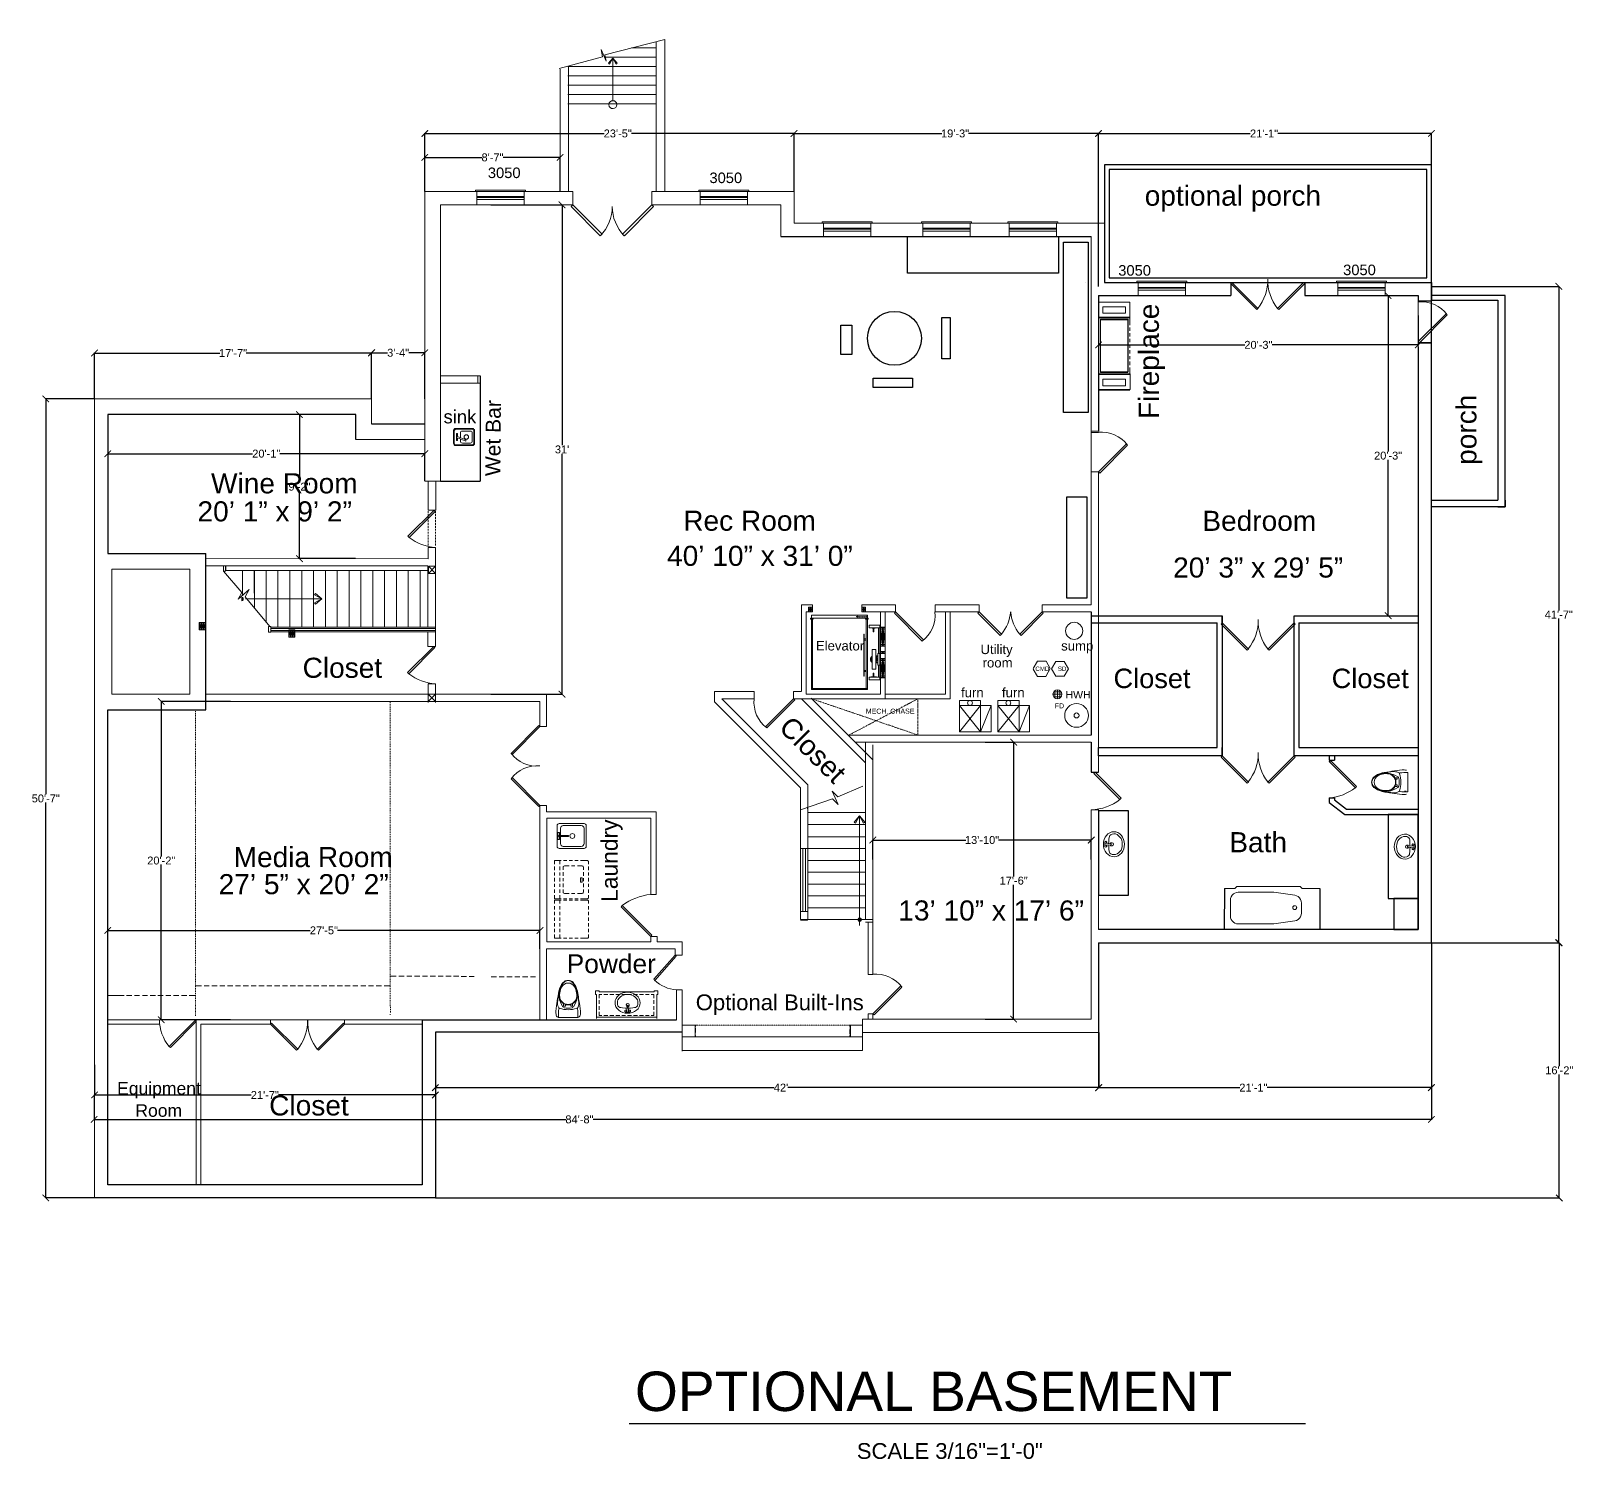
# Model space of a CAD drawing. Header units: inches. Extents: x 38 to 8673, y 1 to 7200.
# Drawn here: x 1056 to 2228, y 3140 to 4226 of the extents above; entities that cross this region are included whole.
import ezdxf

# ---------------------------------------------------------------- set-up
doc = ezdxf.new("R2010")
doc.units = ezdxf.units.IN
doc.header["$MEASUREMENT"] = 0
doc.linetypes.add('ACAD_ISO02W100', pattern=[15, 12, -3])
doc.layers.add('PDF_Layer 2', color=7, linetype='Continuous', true_color=0x221f1f)
doc.styles.add('PDF Arial', font='arial.ttf')
doc.styles.get("Standard").update_dxf_attribs({"font": 'arial.ttf'})
doc.dimstyles.get("Standard").update_dxf_attribs({"dimtxt": 6, "dimasz": 5, "dimexe": 0.18, "dimexo": 0.0625, "dimgap": 0.09, "dimtad": 0, "dimtih": 1, "dimtoh": 1, "dimdec": 0, "dimzin": 0, "dimdsep": 46, "dimlunit": 4, "dimtxsty": 'Standard', "dimblk": 'ARCHTICK', "dimcen": 0.09, "dimclrd": 3, "dimclre": 3, "dimclrt": 1, "dimadec": 0, "dimazin": 0, "dimtfac": 1, "dimtdec": 0, "dimtofl": 0, "dimtmove": 0, "dimatfit": 3, "dimfxl": 100, "dimtolj": 1, "dimtzin": 0, "dimarcsym": 0})

msp = doc.modelspace()

# ---------------------------------------------------------------- texts
at = {"layer": 'PDF_Layer 2', "color": 18, "lineweight": 0, "true_color": 0x000000, "attachment_point": 7, "style": 'PDF Arial'}
for s, insert, char_height in [('3050', (1402.9, 4114.2), 8), ('3050', (1571.3, 4110.4), 8), ('optional porch', (1902.1, 4088.7), 15.271), ('3050', (1882, 4040), 8), ('3050', (2052.9, 4040.4), 8), ('sink', (1369.2, 3927.7), 10.02), ('Wine Room', (1192.5, 3874.4), 15.27), ('20’ 1” x 9’ 2”', (1182.2, 3853.1), 15.271), ('Rec Room', (1551.4, 3846), 15.27), ('Bedroom', (1945.9, 3845.9), 15.27), ('40’ 10” x 31’ 0”', (1539.1, 3819.3), 15.271), ('20’ 3” x 29’ 5”', (1923.7, 3810.4), 15.271), ('Elevator', (1652.2, 3755.1), 7.16), ('Utility', (1777.3, 3750.3), 7.16), ('sump', (1838.6, 3753), 7.16), ('Closet', (1262.1, 3734.2), 15.27), ('room', (1778.9, 3742.2), 7.16), ('CMD     SD', (1819, 3739.6), 3.34), ('Closet', (1878.4, 3726.4), 14.79), ('Closet', (2044.2, 3726.4), 14.79), ('furn     furn', (1762.5, 3719.5), 7.158), ('HWH', (1841.9, 3718.7), 5.73), ('MECH. CHASE', (1690.1, 3707.1), 3.818), ('FD', (1833.7, 3711.2), 3.82), ('Bath', (1966.4, 3601.6), 15.27), ('Media Room', (1209.7, 3590.3), 15.27), ('27’ 5” x 20’ 2”', (1198.3, 3569.7), 15.271), ('13’ 10” x 17’ 6”', (1714.8, 3549.7), 15.271), ('Powder', (1462.8, 3509.7), 14.32), ('Optional Built-Ins', (1560.9, 3478.1), 12), ('Equipment', (1121.1, 3414.7), 9.54), ('Closet', (1236.7, 3401.5), 15.27), ('Room', (1135, 3400.6), 9.54), ('OPTIONAL BASEMENT', (1514.7, 3176.6), 30), ('\\A1;SCALE 3/16"=1\'-0"', (1683.3, 3140.5), 12)]:
    msp.add_mtext(s, dxfattribs=dict(at, insert=insert, char_height=char_height))
for s, insert, char_height, rotation in [(' Fireplace', (1917.5, 3925.2), 15.27, 90), ('Wet Bar', (1412.6, 3887.7), 11.45, 89.6472), ('porch', (2158.8, 3896.3), 15.27, 90), ('Closet', (1623, 3695.6), 15.27, 315), ('Laundry', (1505.3, 3564.1), 12.41, 90)]:
    msp.add_mtext(s, dxfattribs=dict(at, insert=insert, char_height=char_height, rotation=rotation))

# ---------------------------------------------------------------- blocks, each defined once
blk = doc.blocks.new('_ArchTick')
at = {"color": 0, "linetype": 'ByBlock', "const_width": 0.15}
blk.add_lwpolyline([(-0.5, -0.5), (0.5, 0.5)], dxfattribs=at)
blk = doc.blocks.new('*D116')
at = {"layer": 'Defpoints', "color": 0, "transparency": 16777216}
for p in [(1867, 4025), (2110, 4010), (2110, 3987.5)]:
    blk.add_point(p, dxfattribs=at)
at = {"layer": 'PDF_Layer 2', "color": 3, "lineweight": -2, "transparency": 16777216}
for p, q in [((1867, 4024.9), (1867, 3987.3)), ((2110, 4009.9), (2110, 3987.3)), ((1867, 3987.5), (1978.1, 3987.5)), ((2110, 3987.5), (1999, 3987.5))]:
    blk.add_line(p, q, dxfattribs=at)
at = {"layer": 'PDF_Layer 2', "color": 3, "lineweight": -2, "transparency": 16777216, "xscale": 5, "yscale": 5, "zscale": 5, "rotation": 180}
blk.add_blockref('_ArchTick', (1867, 3987.5), dxfattribs=at)
at = {"layer": 'PDF_Layer 2', "color": 3, "lineweight": -2, "transparency": 16777216, "xscale": 5, "yscale": 5, "zscale": 5}
blk.add_blockref('_ArchTick', (2110, 3987.5), dxfattribs=at)
at = {"layer": 'PDF_Layer 2', "color": 1, "transparency": 16777216, "insert": (1988.5, 3987.5), "char_height": 6, "attachment_point": 5}
blk.add_mtext('\\A1;20\'-3"', dxfattribs=at)
blk = doc.blocks.new('*D108')
at = {"layer": 'Defpoints', "color": 0, "transparency": 16777216}
for p in [(1114, 3908.5), (1114, 3904.8), (1355, 3884)]:
    blk.add_point(p, dxfattribs=at)
at = {"layer": 'PDF_Layer 2', "color": 3, "lineweight": -2, "transparency": 16777216}
for p, q in [((1114, 3908.4), (1114, 3904.6)), ((1114, 3904.8), (1224, 3904.8)), ((1355, 3904.8), (1244.9, 3904.8)), ((1355, 3884.1), (1355, 3904.9))]:
    blk.add_line(p, q, dxfattribs=at)
at = {"layer": 'PDF_Layer 2', "color": 3, "lineweight": -2, "transparency": 16777216, "xscale": 5, "yscale": 5, "zscale": 5, "rotation": 180}
blk.add_blockref('_ArchTick', (1114, 3904.8), dxfattribs=at)
at = {"layer": 'PDF_Layer 2', "color": 3, "lineweight": -2, "transparency": 16777216, "xscale": 5, "yscale": 5, "zscale": 5}
blk.add_blockref('_ArchTick', (1355, 3904.8), dxfattribs=at)
at = {"layer": 'PDF_Layer 2', "color": 1, "transparency": 16777216, "insert": (1234.5, 3904.8), "char_height": 6, "attachment_point": 5}
blk.add_mtext('\\A1;20\'-1"', dxfattribs=at)
blk = doc.blocks.new('*D109')
at = {"layer": 'Defpoints', "color": 0, "transparency": 16777216}
for p in [(1302.5, 3934.5), (1259.7, 3825), (1302.5, 3825)]:
    blk.add_point(p, dxfattribs=at)
at = {"layer": 'PDF_Layer 2', "color": 3, "lineweight": -2, "transparency": 16777216}
for p, q in [((1302.4, 3934.5), (1259.5, 3934.5)), ((1259.7, 3934.5), (1259.7, 3882.9)), ((1259.7, 3825), (1259.7, 3876.6)), ((1302.4, 3825), (1259.5, 3825))]:
    blk.add_line(p, q, dxfattribs=at)
at = {"layer": 'PDF_Layer 2', "color": 3, "lineweight": -2, "transparency": 16777216, "xscale": 5, "yscale": 5, "zscale": 5}
for p, rotation in [((1259.7, 3934.5), 90), ((1259.7, 3825), 270)]:
    blk.add_blockref('_ArchTick', p, dxfattribs=dict(at, rotation=rotation))
at = {"layer": 'PDF_Layer 2', "color": 1, "transparency": 16777216, "insert": (1259.7, 3879.7), "char_height": 6, "attachment_point": 5}
blk.add_mtext('\\A1;9\'-2"', dxfattribs=at)
blk = doc.blocks.new('*D110')
at = {"layer": 'Defpoints', "color": 0, "transparency": 16777216}
for p in [(1442.5, 3542.4), (1114, 3529.5), (1442.5, 3528.3)]:
    blk.add_point(p, dxfattribs=at)
at = {"layer": 'PDF_Layer 2', "color": 3, "lineweight": -2, "transparency": 16777216}
for p, q in [((1114, 3529.6), (1114, 3542.6)), ((1114, 3542.4), (1267.8, 3542.4)), ((1442.5, 3542.4), (1288.7, 3542.4)), ((1442.5, 3528.4), (1442.5, 3542.6))]:
    blk.add_line(p, q, dxfattribs=at)
at = {"layer": 'PDF_Layer 2', "color": 3, "lineweight": -2, "transparency": 16777216, "xscale": 5, "yscale": 5, "zscale": 5, "rotation": 180}
blk.add_blockref('_ArchTick', (1114, 3542.4), dxfattribs=at)
at = {"layer": 'PDF_Layer 2', "color": 3, "lineweight": -2, "transparency": 16777216, "xscale": 5, "yscale": 5, "zscale": 5}
blk.add_blockref('_ArchTick', (1442.5, 3542.4), dxfattribs=at)
at = {"layer": 'PDF_Layer 2', "color": 1, "transparency": 16777216, "insert": (1278.3, 3542.4), "char_height": 6, "attachment_point": 5}
blk.add_mtext('\\A1;27\'-5"', dxfattribs=at)
blk = doc.blocks.new('*D111')
at = {"layer": 'Defpoints', "color": 0, "transparency": 16777216}
for p in [(1154.7, 3716.5), (1207.5, 3716.5), (1207.5, 3474.5)]:
    blk.add_point(p, dxfattribs=at)
at = {"layer": 'PDF_Layer 2', "color": 3, "lineweight": -2, "transparency": 16777216}
for p, q in [((1207.4, 3716.5), (1154.5, 3716.5)), ((1154.7, 3716.5), (1154.7, 3598.7)), ((1154.7, 3474.5), (1154.7, 3592.4)), ((1207.4, 3474.5), (1154.5, 3474.5))]:
    blk.add_line(p, q, dxfattribs=at)
at = {"layer": 'PDF_Layer 2', "color": 3, "lineweight": -2, "transparency": 16777216, "xscale": 5, "yscale": 5, "zscale": 5}
for p, rotation in [((1154.7, 3716.5), 90), ((1154.7, 3474.5), 270)]:
    blk.add_blockref('_ArchTick', p, dxfattribs=dict(at, rotation=rotation))
at = {"layer": 'PDF_Layer 2', "color": 1, "transparency": 16777216, "insert": (1154.7, 3595.5), "char_height": 6, "attachment_point": 5}
blk.add_mtext('\\A1;20\'-2"', dxfattribs=at)
blk = doc.blocks.new('*D118')
at = {"layer": 'Defpoints', "color": 0, "transparency": 16777216}
for p in [(1405.2, 4094), (1459.3, 4094), (1405.2, 3722)]:
    blk.add_point(p, dxfattribs=at)
at = {"layer": 'PDF_Layer 2', "color": 3, "lineweight": -2, "transparency": 16777216}
for p, q in [((1405.2, 4094), (1459.4, 4094)), ((1459.3, 4094), (1459.3, 3911.2)), ((1459.3, 3722), (1459.3, 3904.8)), ((1405.2, 3722), (1459.4, 3722))]:
    blk.add_line(p, q, dxfattribs=at)
at = {"layer": 'PDF_Layer 2', "color": 3, "lineweight": -2, "transparency": 16777216, "xscale": 5, "yscale": 5, "zscale": 5}
for p, rotation in [((1459.3, 4094), 90), ((1459.3, 3722), 270)]:
    blk.add_blockref('_ArchTick', p, dxfattribs=dict(at, rotation=rotation))
at = {"layer": 'PDF_Layer 2', "color": 1, "transparency": 16777216, "insert": (1459.3, 3908), "char_height": 6, "attachment_point": 5}
blk.add_mtext("\\A1;31'", dxfattribs=at)
blk = doc.blocks.new('*D119')
at = {"layer": 'Defpoints', "color": 0, "transparency": 16777216}
for p in [(2048.9, 4025), (2087.1, 4025), (2048.9, 3781.6)]:
    blk.add_point(p, dxfattribs=at)
at = {"layer": 'PDF_Layer 2', "color": 3, "lineweight": -2, "transparency": 16777216}
for p, q in [((2049, 4025), (2087.3, 4025)), ((2087.1, 4025), (2087.1, 3906.5)), ((2087.1, 3781.6), (2087.1, 3900.1)), ((2049, 3781.6), (2087.3, 3781.6))]:
    blk.add_line(p, q, dxfattribs=at)
at = {"layer": 'PDF_Layer 2', "color": 3, "lineweight": -2, "transparency": 16777216, "xscale": 5, "yscale": 5, "zscale": 5}
for p, rotation in [((2087.1, 4025), 90), ((2087.1, 3781.6), 270)]:
    blk.add_blockref('_ArchTick', p, dxfattribs=dict(at, rotation=rotation))
at = {"layer": 'PDF_Layer 2', "color": 1, "transparency": 16777216, "insert": (2087.1, 3903.3), "char_height": 6, "attachment_point": 5}
blk.add_mtext('\\A1;20\'-3"', dxfattribs=at)
blk = doc.blocks.new('*D120')
at = {"layer": 'Defpoints', "color": 0, "transparency": 16777216}
for p in [(1861.5, 3611.1), (1695.5, 3596.2), (1861.5, 3596.2)]:
    blk.add_point(p, dxfattribs=at)
at = {"layer": 'PDF_Layer 2', "color": 3, "lineweight": -2, "transparency": 16777216}
for p, q in [((1695.5, 3596.3), (1695.5, 3611.2)), ((1695.5, 3611.1), (1766.1, 3611.1)), ((1861.5, 3611.1), (1791, 3611.1)), ((1861.5, 3596.3), (1861.5, 3611.2))]:
    blk.add_line(p, q, dxfattribs=at)
at = {"layer": 'PDF_Layer 2', "color": 3, "lineweight": -2, "transparency": 16777216, "xscale": 5, "yscale": 5, "zscale": 5, "rotation": 180}
blk.add_blockref('_ArchTick', (1695.5, 3611.1), dxfattribs=at)
at = {"layer": 'PDF_Layer 2', "color": 3, "lineweight": -2, "transparency": 16777216, "xscale": 5, "yscale": 5, "zscale": 5}
blk.add_blockref('_ArchTick', (1861.5, 3611.1), dxfattribs=at)
at = {"layer": 'PDF_Layer 2', "color": 1, "transparency": 16777216, "insert": (1778.5, 3611.1), "char_height": 6, "attachment_point": 5}
blk.add_mtext('\\A1;13\'-10"', dxfattribs=at)
blk = doc.blocks.new('*D121')
at = {"layer": 'Defpoints', "color": 0, "transparency": 16777216}
for p in [(1780.8, 3685.5), (1780.8, 3475), (1802.5, 3475)]:
    blk.add_point(p, dxfattribs=at)
at = {"layer": 'PDF_Layer 2', "color": 3, "lineweight": -2, "transparency": 16777216}
for p, q in [((1780.9, 3685.5), (1802.7, 3685.5)), ((1802.5, 3685.5), (1802.5, 3583.4)), ((1802.5, 3475), (1802.5, 3577.1)), ((1780.9, 3475), (1802.7, 3475))]:
    blk.add_line(p, q, dxfattribs=at)
at = {"layer": 'PDF_Layer 2', "color": 3, "lineweight": -2, "transparency": 16777216, "xscale": 5, "yscale": 5, "zscale": 5}
for p, rotation in [((1802.5, 3685.5), 90), ((1802.5, 3475), 270)]:
    blk.add_blockref('_ArchTick', p, dxfattribs=dict(at, rotation=rotation))
at = {"layer": 'PDF_Layer 2', "color": 1, "transparency": 16777216, "insert": (1802.5, 3580.2), "char_height": 6, "attachment_point": 5}
blk.add_mtext('\\A1;17\'-6"', dxfattribs=at)
blk = doc.blocks.new('*D112')
at = {"layer": 'Defpoints', "color": 0, "transparency": 16777216}
for p in [(1104, 3440.3), (1363, 3443.8), (1363, 3417.3)]:
    blk.add_point(p, dxfattribs=at)
at = {"layer": 'PDF_Layer 2', "color": 3, "lineweight": -2, "transparency": 16777216}
for p, q in [((1104, 3440.2), (1104, 3417.1)), ((1363, 3443.8), (1363, 3417.1)), ((1104, 3417.3), (1222.9, 3417.3)), ((1363, 3417.3), (1243.8, 3417.3))]:
    blk.add_line(p, q, dxfattribs=at)
at = {"layer": 'PDF_Layer 2', "color": 3, "lineweight": -2, "transparency": 16777216, "xscale": 5, "yscale": 5, "zscale": 5, "rotation": 180}
blk.add_blockref('_ArchTick', (1104, 3417.3), dxfattribs=at)
at = {"layer": 'PDF_Layer 2', "color": 3, "lineweight": -2, "transparency": 16777216, "xscale": 5, "yscale": 5, "zscale": 5}
blk.add_blockref('_ArchTick', (1363, 3417.3), dxfattribs=at)
at = {"layer": 'PDF_Layer 2', "color": 1, "transparency": 16777216, "insert": (1233.4, 3417.3), "char_height": 6, "attachment_point": 5}
blk.add_mtext('\\A1;21\'-7"', dxfattribs=at)
blk = doc.blocks.new('*D122')
at = {"layer": 'Defpoints', "color": 0, "transparency": 16777216}
for p in [(1363, 3465), (1867.2, 3464.9), (1867.2, 3422.9)]:
    blk.add_point(p, dxfattribs=at)
at = {"layer": 'PDF_Layer 2', "color": 3, "lineweight": -2, "transparency": 16777216}
for p, q in [((1363, 3464.9), (1363, 3422.7)), ((1867.2, 3464.9), (1867.2, 3422.7)), ((1363, 3422.9), (1620.4, 3422.9)), ((1867.2, 3422.9), (1631, 3422.9))]:
    blk.add_line(p, q, dxfattribs=at)
at = {"layer": 'PDF_Layer 2', "color": 3, "lineweight": -2, "transparency": 16777216, "xscale": 5, "yscale": 5, "zscale": 5, "rotation": 180}
blk.add_blockref('_ArchTick', (1363, 3422.9), dxfattribs=at)
at = {"layer": 'PDF_Layer 2', "color": 3, "lineweight": -2, "transparency": 16777216, "xscale": 5, "yscale": 5, "zscale": 5}
blk.add_blockref('_ArchTick', (1867.2, 3422.9), dxfattribs=at)
at = {"layer": 'PDF_Layer 2', "color": 1, "transparency": 16777216, "insert": (1625.7, 3422.9), "char_height": 6, "attachment_point": 5}
blk.add_mtext("\\A1;42'", dxfattribs=at)
blk = doc.blocks.new('*D123')
at = {"layer": 'Defpoints', "color": 0, "transparency": 16777216}
for p in [(1867, 3533), (2120, 3533), (2120, 3422.9)]:
    blk.add_point(p, dxfattribs=at)
at = {"layer": 'PDF_Layer 2', "color": 3, "lineweight": -2, "transparency": 16777216}
for p, q in [((1867, 3532.9), (1867, 3422.7)), ((2120, 3532.9), (2120, 3422.7)), ((1867, 3422.9), (1974.3, 3422.9)), ((2120, 3422.9), (1995.2, 3422.9))]:
    blk.add_line(p, q, dxfattribs=at)
at = {"layer": 'PDF_Layer 2', "color": 3, "lineweight": -2, "transparency": 16777216, "xscale": 5, "yscale": 5, "zscale": 5, "rotation": 180}
blk.add_blockref('_ArchTick', (1867, 3422.9), dxfattribs=at)
at = {"layer": 'PDF_Layer 2', "color": 3, "lineweight": -2, "transparency": 16777216, "xscale": 5, "yscale": 5, "zscale": 5}
blk.add_blockref('_ArchTick', (2120, 3422.9), dxfattribs=at)
at = {"layer": 'PDF_Layer 2', "color": 1, "transparency": 16777216, "insert": (1984.7, 3422.9), "char_height": 6, "attachment_point": 5}
blk.add_mtext('\\A1;21\'-1"', dxfattribs=at)
blk = doc.blocks.new('*D113')
at = {"layer": 'Defpoints', "color": 0, "transparency": 16777216}
for p in [(2120, 3533), (1103.7, 3417.5), (2120, 3398.7)]:
    blk.add_point(p, dxfattribs=at)
at = {"layer": 'PDF_Layer 2', "color": 3, "lineweight": -2, "transparency": 16777216}
for p, q in [((2120, 3532.9), (2120, 3398.5)), ((1103.7, 3417.4), (1103.7, 3398.5)), ((1103.7, 3398.7), (1462.1, 3398.7)), ((2120, 3398.7), (1482.9, 3398.7))]:
    blk.add_line(p, q, dxfattribs=at)
at = {"layer": 'PDF_Layer 2', "color": 3, "lineweight": -2, "transparency": 16777216, "xscale": 5, "yscale": 5, "zscale": 5, "rotation": 180}
blk.add_blockref('_ArchTick', (1103.7, 3398.7), dxfattribs=at)
at = {"layer": 'PDF_Layer 2', "color": 3, "lineweight": -2, "transparency": 16777216, "xscale": 5, "yscale": 5, "zscale": 5}
blk.add_blockref('_ArchTick', (2120, 3398.7), dxfattribs=at)
at = {"layer": 'PDF_Layer 2', "color": 1, "transparency": 16777216, "insert": (1472.5, 3398.7), "char_height": 6, "attachment_point": 5}
blk.add_mtext('\\A1;84\'-8"', dxfattribs=at)
blk = doc.blocks.new('*D124')
at = {"layer": 'Defpoints', "color": 0, "transparency": 16777216}
for p in [(1066.9, 3946.5), (1104, 3946.5), (1103.7, 3339)]:
    blk.add_point(p, dxfattribs=at)
at = {"layer": 'PDF_Layer 2', "color": 3, "lineweight": -2, "transparency": 16777216}
for p, q in [((1103.9, 3946.5), (1066.7, 3946.5)), ((1066.9, 3946.5), (1066.9, 3645.9)), ((1066.9, 3339), (1066.9, 3639.6)), ((1103.7, 3339), (1066.7, 3339))]:
    blk.add_line(p, q, dxfattribs=at)
at = {"layer": 'PDF_Layer 2', "color": 3, "lineweight": -2, "transparency": 16777216, "xscale": 5, "yscale": 5, "zscale": 5}
for p, rotation in [((1066.9, 3946.5), 90), ((1066.9, 3339), 270)]:
    blk.add_blockref('_ArchTick', p, dxfattribs=dict(at, rotation=rotation))
at = {"layer": 'PDF_Layer 2', "color": 1, "transparency": 16777216, "insert": (1066.9, 3642.7), "char_height": 6, "attachment_point": 5}
blk.add_mtext('\\A1;50\'-7"', dxfattribs=at)
blk = doc.blocks.new('*D114')
at = {"layer": 'Defpoints', "color": 0, "transparency": 16777216}
for p in [(2120, 4032), (2216.8, 4032), (2120, 3533)]:
    blk.add_point(p, dxfattribs=at)
at = {"layer": 'PDF_Layer 2', "color": 3, "lineweight": -2, "transparency": 16777216}
for p, q in [((2120.1, 4032), (2217, 4032)), ((2216.8, 4032), (2216.8, 3785.6)), ((2216.8, 3533), (2216.8, 3779.4)), ((2120.1, 3533), (2217, 3533))]:
    blk.add_line(p, q, dxfattribs=at)
at = {"layer": 'PDF_Layer 2', "color": 3, "lineweight": -2, "transparency": 16777216, "xscale": 5, "yscale": 5, "zscale": 5}
for p, rotation in [((2216.8, 4032), 90), ((2216.8, 3533), 270)]:
    blk.add_blockref('_ArchTick', p, dxfattribs=dict(at, rotation=rotation))
at = {"layer": 'PDF_Layer 2', "color": 1, "transparency": 16777216, "insert": (2216.8, 3782.5), "char_height": 6, "attachment_point": 5}
blk.add_mtext('\\A1;41\'-7"', dxfattribs=at)
blk = doc.blocks.new('*D115')
at = {"layer": 'Defpoints', "color": 0, "transparency": 16777216}
for p in [(2120, 3533), (2217.2, 3533), (1363, 3339)]:
    blk.add_point(p, dxfattribs=at)
at = {"layer": 'PDF_Layer 2', "color": 3, "lineweight": -2, "transparency": 16777216}
for p, q in [((2120.1, 3533), (2217.3, 3533)), ((2217.2, 3533), (2217.2, 3439.1)), ((2217.2, 3339), (2217.2, 3432.8)), ((1363, 3339), (2217.3, 3339))]:
    blk.add_line(p, q, dxfattribs=at)
at = {"layer": 'PDF_Layer 2', "color": 3, "lineweight": -2, "transparency": 16777216, "xscale": 5, "yscale": 5, "zscale": 5}
for p, rotation in [((2217.2, 3533), 90), ((2217.2, 3339), 270)]:
    blk.add_blockref('_ArchTick', p, dxfattribs=dict(at, rotation=rotation))
at = {"layer": 'PDF_Layer 2', "color": 1, "transparency": 16777216, "insert": (2217.2, 3436), "char_height": 6, "attachment_point": 5}
blk.add_mtext('\\A1;16\'-2"', dxfattribs=at)
blk = doc.blocks.new('*D125')
at = {"layer": 'Defpoints', "color": 0, "transparency": 16777216}
for p in [(1104, 3981.3), (1104, 3946.5), (1314.5, 3946.5)]:
    blk.add_point(p, dxfattribs=at)
at = {"layer": 'PDF_Layer 2', "color": 3, "lineweight": -2, "transparency": 16777216}
for p, q in [((1104, 3946.5), (1104, 3981.5)), ((1104, 3981.3), (1199.1, 3981.3)), ((1314.5, 3981.3), (1219.3, 3981.3)), ((1314.5, 3946.5), (1314.5, 3981.5))]:
    blk.add_line(p, q, dxfattribs=at)
at = {"layer": 'PDF_Layer 2', "color": 3, "lineweight": -2, "transparency": 16777216, "xscale": 5, "yscale": 5, "zscale": 5, "rotation": 180}
blk.add_blockref('_ArchTick', (1104, 3981.3), dxfattribs=at)
at = {"layer": 'PDF_Layer 2', "color": 3, "lineweight": -2, "transparency": 16777216, "xscale": 5, "yscale": 5, "zscale": 5}
blk.add_blockref('_ArchTick', (1314.5, 3981.3), dxfattribs=at)
at = {"layer": 'PDF_Layer 2', "color": 1, "transparency": 16777216, "insert": (1209.2, 3981.3), "char_height": 6, "attachment_point": 5}
blk.add_mtext('\\A1;17\'-7"', dxfattribs=at)
blk = doc.blocks.new('*D126')
at = {"layer": 'Defpoints', "color": 0, "transparency": 16777216}
for p in [(1355, 3981.5), (1314.5, 3946.5), (1355, 3946.5)]:
    blk.add_point(p, dxfattribs=at)
at = {"layer": 'PDF_Layer 2', "color": 3, "lineweight": -2, "transparency": 16777216}
for p, q in [((1314.5, 3946.5), (1314.5, 3981.7)), ((1314.5, 3981.5), (1326.7, 3981.5)), ((1355, 3981.5), (1342.8, 3981.5)), ((1355, 3946.5), (1355, 3981.7))]:
    blk.add_line(p, q, dxfattribs=at)
at = {"layer": 'PDF_Layer 2', "color": 3, "lineweight": -2, "transparency": 16777216, "xscale": 5, "yscale": 5, "zscale": 5, "rotation": 180}
blk.add_blockref('_ArchTick', (1314.5, 3981.5), dxfattribs=at)
at = {"layer": 'PDF_Layer 2', "color": 3, "lineweight": -2, "transparency": 16777216, "xscale": 5, "yscale": 5, "zscale": 5}
blk.add_blockref('_ArchTick', (1355, 3981.5), dxfattribs=at)
at = {"layer": 'PDF_Layer 2', "color": 1, "transparency": 16777216, "insert": (1334.7, 3981.5), "char_height": 6, "attachment_point": 5}
blk.add_mtext('\\A1;3\'-4"', dxfattribs=at)
blk = doc.blocks.new('*D127')
at = {"layer": 'Defpoints', "color": 0, "transparency": 16777216}
for p in [(1457.8, 4130), (1355, 4104), (1457.8, 4104)]:
    blk.add_point(p, dxfattribs=at)
at = {"layer": 'PDF_Layer 2', "color": 3, "lineweight": -2, "transparency": 16777216}
for p, q in [((1355, 4104), (1355, 4130.2)), ((1355, 4130), (1398.3, 4130)), ((1457.8, 4130), (1414.5, 4130)), ((1457.8, 4104), (1457.8, 4130.2))]:
    blk.add_line(p, q, dxfattribs=at)
at = {"layer": 'PDF_Layer 2', "color": 3, "lineweight": -2, "transparency": 16777216, "xscale": 5, "yscale": 5, "zscale": 5, "rotation": 180}
blk.add_blockref('_ArchTick', (1355, 4130), dxfattribs=at)
at = {"layer": 'PDF_Layer 2', "color": 3, "lineweight": -2, "transparency": 16777216, "xscale": 5, "yscale": 5, "zscale": 5}
blk.add_blockref('_ArchTick', (1457.8, 4130), dxfattribs=at)
at = {"layer": 'PDF_Layer 2', "color": 1, "transparency": 16777216, "insert": (1406.4, 4130), "char_height": 6, "attachment_point": 5}
blk.add_mtext('\\A1;8\'-7"', dxfattribs=at)
blk = doc.blocks.new('*D128')
at = {"layer": 'Defpoints', "color": 0, "transparency": 16777216}
for p in [(1635.6, 4148.2), (1355, 4104), (1635.6, 4104)]:
    blk.add_point(p, dxfattribs=at)
at = {"layer": 'PDF_Layer 2', "color": 3, "lineweight": -2, "transparency": 16777216}
for p, q in [((1355, 4104), (1355, 4148.4)), ((1355, 4148.2), (1491.2, 4148.2)), ((1635.6, 4148.2), (1512.1, 4148.2)), ((1635.6, 4104), (1635.6, 4148.4))]:
    blk.add_line(p, q, dxfattribs=at)
at = {"layer": 'PDF_Layer 2', "color": 3, "lineweight": -2, "transparency": 16777216, "xscale": 5, "yscale": 5, "zscale": 5, "rotation": 180}
blk.add_blockref('_ArchTick', (1355, 4148.2), dxfattribs=at)
at = {"layer": 'PDF_Layer 2', "color": 3, "lineweight": -2, "transparency": 16777216, "xscale": 5, "yscale": 5, "zscale": 5}
blk.add_blockref('_ArchTick', (1635.6, 4148.2), dxfattribs=at)
at = {"layer": 'PDF_Layer 2', "color": 1, "transparency": 16777216, "insert": (1501.6, 4148.2), "char_height": 6, "attachment_point": 5}
blk.add_mtext('\\A1;23\'-5"', dxfattribs=at)
blk = doc.blocks.new('*D129')
at = {"layer": 'Defpoints', "color": 0, "transparency": 16777216}
for p in [(1867, 4148.2), (1635.6, 4104), (1867, 4080)]:
    blk.add_point(p, dxfattribs=at)
at = {"layer": 'PDF_Layer 2', "color": 3, "lineweight": -2, "transparency": 16777216}
for p, q in [((1635.6, 4104), (1635.6, 4148.4)), ((1635.6, 4148.2), (1747.9, 4148.2)), ((1867, 4148.2), (1768.1, 4148.2)), ((1867, 4080), (1867, 4148.4))]:
    blk.add_line(p, q, dxfattribs=at)
at = {"layer": 'PDF_Layer 2', "color": 3, "lineweight": -2, "transparency": 16777216, "xscale": 5, "yscale": 5, "zscale": 5, "rotation": 180}
blk.add_blockref('_ArchTick', (1635.6, 4148.2), dxfattribs=at)
at = {"layer": 'PDF_Layer 2', "color": 3, "lineweight": -2, "transparency": 16777216, "xscale": 5, "yscale": 5, "zscale": 5}
blk.add_blockref('_ArchTick', (1867, 4148.2), dxfattribs=at)
at = {"layer": 'PDF_Layer 2', "color": 1, "transparency": 16777216, "insert": (1758, 4148.2), "char_height": 6, "attachment_point": 5}
blk.add_mtext('\\A1;19\'-3"', dxfattribs=at)
blk = doc.blocks.new('*D130')
at = {"layer": 'Defpoints', "color": 0, "transparency": 16777216}
for p in [(2120, 4148.2), (1867, 4032), (2120, 4032)]:
    blk.add_point(p, dxfattribs=at)
at = {"layer": 'PDF_Layer 2', "color": 3, "lineweight": -2, "transparency": 16777216}
for p, q in [((1867, 4032), (1867, 4148.4)), ((1867, 4148.2), (1982.3, 4148.2)), ((2120, 4148.2), (2003.2, 4148.2)), ((2120, 4032), (2120, 4148.4))]:
    blk.add_line(p, q, dxfattribs=at)
at = {"layer": 'PDF_Layer 2', "color": 3, "lineweight": -2, "transparency": 16777216, "xscale": 5, "yscale": 5, "zscale": 5, "rotation": 180}
blk.add_blockref('_ArchTick', (1867, 4148.2), dxfattribs=at)
at = {"layer": 'PDF_Layer 2', "color": 3, "lineweight": -2, "transparency": 16777216, "xscale": 5, "yscale": 5, "zscale": 5}
blk.add_blockref('_ArchTick', (2120, 4148.2), dxfattribs=at)
at = {"layer": 'PDF_Layer 2', "color": 1, "transparency": 16777216, "insert": (1992.8, 4148.2), "char_height": 6, "attachment_point": 5}
blk.add_mtext('\\A1;21\'-1"', dxfattribs=at)

# ---------------------------------------------------------------- dimensions: what is measured, and where the dimension line sits
at = {"layer": 'PDF_Layer 2', "color": 18, "true_color": 0x000000}
for base, p1, p2, picture, middle in [((1635.6, 4148.2), (1355, 4104), (1635.6, 4104), '*D128', (1501.6, 4148.2)), ((1867, 4148.2), (1635.6, 4104), (1867, 4080), '*D129', (1758, 4148.2)), ((2120, 4148.2), (1867, 4032), (2120, 4032), '*D130', (1992.8, 4148.2)), ((2120, 3398.7), (1103.7, 3417.5), (2120, 3533), '*D113', (1472.5, 3398.7)), ((2120, 3422.9), (1867, 3533), (2120, 3533), '*D123', (1984.7, 3422.9)), ((1867.2, 3422.9), (1363, 3465), (1867.2, 3464.9), '*D122', (1625.7, 3422.9)), ((1363, 3417.3), (1104, 3440.3), (1363, 3443.8), '*D112', (1233.4, 3417.3))]:
    dim = msp.add_linear_dim(base=base, p1=p1, p2=p2, dimstyle='Standard', dxfattribs=at)
    dim.commit()
    dim.dimension.update_dxf_attribs({"geometry": picture, "text_midpoint": middle, "dimtype": 160})
for base, p1, p2, picture, middle in [((1457.8, 4130), (1355, 4104), (1457.8, 4104), '*D127', (1406.4, 4130)), ((2110, 3987.5), (1867, 4025), (2110, 4010), '*D116', (1988.5, 3987.5)), ((1103.9674, 3981.333), (1314.4831, 3946.4645), (1103.9674, 3946.4645), '*D125', (1209.2253, 3981.333)), ((1354.9661, 3981.513), (1314.4831, 3946.4645), (1354.9661, 3946.4645), '*D126', (1334.7246, 3981.513)), ((1114, 3904.8), (1355, 3884), (1114, 3908.5), '*D108', (1234.5, 3904.8)), ((1861.5, 3611.1), (1695.5, 3596.2), (1861.5, 3596.2), '*D120', (1778.5, 3611.1)), ((1442.5349, 3542.4017), (1113.9654, 3529.5048), (1442.5349, 3528.312), '*D110', (1278.2502, 3542.4017))]:
    dim = msp.add_linear_dim(base=base, p1=p1, p2=p2, dimstyle='Standard', dxfattribs=at)
    dim.commit()
    dim.dimension.update_dxf_attribs({"geometry": picture, "text_midpoint": middle})
for base, p1, p2, picture, middle in [((1459.3, 4094), (1405.2, 3722), (1405.2, 4094), '*D118', (1459.3, 3908)), ((2216.8, 4032), (2120, 3533), (2120, 4032), '*D114', (2216.8, 3782.5)), ((2087.1, 4025), (2048.9, 3781.6), (2048.9, 4025), '*D119', (2087.1, 3903.3)), ((1066.8935, 3946.4645), (1103.7425, 3338.9872), (1103.9674, 3946.4645), '*D124', (1066.8935, 3642.7258)), ((1259.7193, 3824.9589), (1302.486, 3934.4645), (1302.463, 3824.9589), '*D109', (1259.7193, 3879.7117)), ((1154.7, 3716.5), (1207.5, 3474.5), (1207.5, 3716.5), '*D111', (1154.7, 3595.5)), ((1802.5214, 3474.9845), (1780.8061, 3685.4645), (1780.8061, 3474.9845), '*D121', (1802.5214, 3580.2245)), ((2217.2, 3533), (1363, 3339), (2120, 3533), '*D115', (2217.2, 3436))]:
    dim = msp.add_linear_dim(base=base, p1=p1, p2=p2, angle=90, dimstyle='Standard', dxfattribs=at)
    dim.commit()
    dim.dimension.update_dxf_attribs({"geometry": picture, "text_midpoint": middle})

# ---------------------------------------------------------------- hatches: boundary and pattern name
at = {"layer": 'PDF_Layer 2', "lineweight": 0, "true_color": 0x000000, "transparency": 33554559}
msp.add_hatch(color=18, dxfattribs=at).paths.add_polyline_path([(1539.5, 4226.2), (1537.6, 4226.1), (1537.7, 4226.1), (1538.1, 4226), (1540.2, 4226.1), (1539.7, 4226.1)])

# ---------------------------------------------------------------- linework, layer by layer
at = {"color": 18, "true_color": 0x000000}
for p, q in [((1625.6, 4070), (1861.5, 4070)), ((1857, 4035), (1857, 4035)), ((1871.5, 4035), (1967.5, 4035)), ((1967.5, 4035.2), (1967.5, 4025)), ((2023.8, 4035), (2023.8, 4025)), ((2023.8, 4035), (2120, 4035)), ((2120, 3533), (2120, 4039.1)), ((2120, 4035), (2120, 4021)), ((1867, 4025), (1867, 3922)), ((1867, 4025), (1967.5, 4025)), ((2023.8, 4025), (2110, 4025)), ((2110, 4025), (2110, 4021)), ((2110, 4021), (2120, 4021)), ((2110, 4021), (2120, 4021)), ((2110, 3989.1), (2120, 3989.1)), ((2120, 3989.1), (2110, 3989.1)), ((2110, 3986.1), (2110, 3668.9)), ((1861.5, 3781.6), (1961, 3781.6)), ((1961, 3776.1), (1961, 3781.6)), ((2015.6, 3776.1), (2015.6, 3781.6)), ((2015.6, 3781.6), (2110, 3781.6)), ((1861.5, 3776.1), (1957.3, 3776.1)), ((2019.3, 3776.1), (2110, 3776.1)), ((1961, 3675), (1961, 3681.5)), ((2015.6, 3675), (2015.6, 3681.5)), ((2042.4, 3675), (2042.4, 3671.7)), ((2042.4, 3671.7), (2046.4, 3671.7)), ((2046.4, 3675), (2046.4, 3671.7)), ((2110, 3668.9), (2110, 3543)), ((2042.4, 3643.1), (2046.4, 3643.1)), ((2042.4, 3643.1), (2042.4, 3639.7)), ((2042.4, 3639.7), (2054.1, 3630.6)), ((2046.4, 3643.1), (2046.4, 3641.6)), ((2046.4, 3641.6), (2055.5, 3634.5)), ((2054.1, 3630.6), (2110, 3630.6)), ((2055.5, 3634.5), (2110, 3634.5)), ((1962.7, 3574.3), (1962.5, 3543)), ((2035.3, 3574.3), (2035.3, 3543)), ((2110, 3543), (1867, 3543)), ((2031.7, 3543), (1962.5, 3543)), ((1867, 3533), (2120, 3533))]:
    msp.add_line(p, q, dxfattribs=at)
for points in [[(1871.5, 4035), (2120, 4035), (2120, 4124.5), (1871.5, 4124.5)], [(1875.1, 4038.6), (2116.4, 4038.6), (2116.4, 4120.9), (1875.1, 4120.9)], [(1721.8, 4070), (1836.7, 4070), (1836.7, 4042), (1721.8, 4042)], [(1859.1, 3936.2), (1840.3, 3936.2), (1840.3, 4065.6), (1859.1, 4065.6)], [(1671.1, 4002.5), (1679.6, 4002.5), (1679.6, 3980.1), (1671.1, 3980.1)], [(1747.9, 4008.2), (1754.3, 4008.2), (1754.3, 3976.9), (1747.9, 3976.9)], [(1695.8, 3962.3), (1725.5, 3962.3), (1725.5, 3955), (1695.8, 3955)], [(1858.1, 3795), (1842.9, 3795), (1842.9, 3871.9), (1858.1, 3871.9)], [(1889.9, 3633.3), (1867, 3633.3), (1867, 3569.3), (1889.9, 3569.3)], [(2110, 3630.6), (2087.1, 3630.6), (2087.1, 3566.6), (2110, 3566.6)], [(2110, 3566.6), (2091.5, 3566.6), (2091.5, 3543), (2110, 3543)]]:
    msp.add_lwpolyline(points, close=True, dxfattribs=at)
for points in [[(2176.1, 4021.4), (2176.1, 4025), (2120, 4025), (2120, 4021.4), (2170.5, 4021.4)], [(2170.5, 3864.3), (2176.1, 3864.3), (2176.1, 4025), (2170.5, 4025)], [(2170.5, 4021.4), (2170.5, 3869.4)], [(2176.1, 3869.4), (2176.1, 3864.3), (2120, 3864.3), (2120, 3869.4), (2170.5, 3869.4)], [(1957.3, 3781.6), (1961, 3781.6), (1961, 3675), (1957.3, 3675)], [(2019.3, 3675), (2015.6, 3675), (2015.6, 3781.6), (2019.3, 3781.6)], [(1957.3, 3681.5), (1957.3, 3776.1)], [(2019.3, 3776.1), (2019.3, 3681.5)], [(1961, 3675), (1867, 3675), (1867, 3681.5), (1957.3, 3681.5)], [(2019.3, 3681.5), (2110, 3681.5), (2110, 3675), (2015.6, 3675)]]:
    msp.add_lwpolyline(points, dxfattribs=at)
msp.add_circle((1711.9, 3992.5), 20.5, dxfattribs=at)
at = {"layer": 'PDF_Layer 2', "color": 18, "lineweight": 0, "true_color": 0x000000}
for p, q in [((1355, 4104), (1355, 3884)), ((1394.5, 4104), (1394.5, 4094)), ((1430.5, 4104), (1430.5, 4094)), ((1564.2, 4104), (1564.2, 4094)), ((1600.2, 4104), (1600.2, 4094)), ((1657.9, 4080), (1657.9, 4070)), ((1693.9, 4080), (1693.9, 4070)), ((1733.4, 4080), (1733.4, 4070)), ((1769.4, 4080), (1769.4, 4070)), ((1799.1, 4080), (1799.1, 4070)), ((1835.1, 4080), (1835.1, 4070)), ((1897.1, 4035), (1897.1, 4025)), ((1933.1, 4035), (1933.1, 4025)), ((2048.9, 4035), (2048.9, 4025)), ((2084.9, 4035), (2084.9, 4025)), ((1355, 3884), (1367, 3884)), ((1363.2, 3813.8), (1357.2, 3813.8)), ((2102.2, 3662.5), (2102.2, 3647.7)), ((2026.2, 3574.3), (2035.3, 3574.3)), ((1546.3, 3497.2), (1546.3, 3474.5)), ((1294, 3474.5), (1114, 3474.5)), ((1687.5, 3475), (1687.5, 3451)), ((1153.3, 3471.1), (1114, 3471.1)), ((1560.4, 3470.3), (1550.6, 3470.3)), ((1560.4, 3461.6), (1560.4, 3470.3))]:
    msp.add_line(p, q, dxfattribs=at)
at = {"layer": 'PDF_Layer 2', "color": 18, "true_color": 0x000000}
for p, q in [((1397, 3964), (1397, 3884)), ((1114, 3934.5), (1114, 3829)), ((1302.5, 3934.5), (1114, 3934.5)), ((1302.5, 3915.5), (1302.5, 3934.5)), ((1314.5, 3927.5), (1355, 3927.5)), ((1367, 3884), (1397, 3884)), ((1114, 3829), (1188.5, 3829)), ((1188.5, 3710), (1188.5, 3829)), ((1861.5, 3784.5), (1861.5, 3690.9)), ((1114, 3710), (1188.5, 3710)), ((1114, 3349), (1114, 3710)), ((1861.5, 3685.5), (1861.5, 3662.6)), ((2042.4, 3670.7), (2043.3, 3671.6)), ((1861.5, 3662.6), (1867, 3662.6)), ((1863.5, 3661.8), (1864.4, 3662.6)), ((1867, 3662.6), (1867, 3663)), ((1353, 3474.5), (1353, 3349)), ((1353, 3474.5), (1546.3, 3474.5)), ((1550.6, 3465), (1363, 3465)), ((1363, 3465), (1363, 3339)), ((1678.2, 3470.3), (1678.2, 3461.6)), ((1353, 3349), (1114, 3349)), ((1353, 3349), (1353, 3349)), ((1363, 3339), (1104, 3339))]:
    msp.add_line(p, q, dxfattribs=at)
at = {"layer": 'PDF_Layer 2', "color": 18, "lineweight": 0, "true_color": 0x000000}
for points in [[(1537.3, 4104), (1537.3, 4219.7), (1491.9, 4208.1), (1492.8, 4203.1), (1489.1, 4212), (1490, 4206.5), (1457.2, 4197.7)], [(1512.1, 4213.3), (1530.8, 4213.3)], [(1530.8, 4104), (1530.8, 4218.1)], [(1463.6, 4199.1), (1530.8, 4199.1)], [(1492.3, 4206.2), (1530.8, 4206.2)], [(1497.9, 4173.2), (1497.9, 4205.4)], [(1457.8, 4104), (1457.8, 4197.1)], [(1463.6, 4192), (1530.8, 4192)], [(1467.5, 4104), (1464.3, 4104), (1464.3, 4198.8)], [(1463.6, 4184.9), (1530.8, 4184.9)], [(1463.6, 4177.9), (1530.8, 4177.9)], [(1463.6, 4170.8), (1530.8, 4170.8)], [(1355, 4104), (1355, 4104), (1355, 4104), (1467.5, 4104), (1467.5, 4094)], [(1367, 3884), (1367, 3884), (1367, 3884), (1367, 4094), (1467.5, 4094)], [(1393.5, 4104), (1393.5, 4105), (1431.5, 4105), (1431.5, 4104)], [(1394.5, 4098), (1394.5, 4104)], [(1394.5, 4100.2), (1430.5, 4100.2)], [(1394.5, 4099.5), (1430.5, 4099.5)], [(1394.5, 4098), (1430.5, 4098)], [(1417.5, 4094), (1439, 4094)], [(1430.5, 4098), (1430.5, 4104)], [(1440.3, 4094), (1461.8, 4094)], [(1625.6, 4104), (1527.5, 4104)], [(1527.5, 4094), (1527.5, 4104)], [(1625.6, 4094), (1527.5, 4094)], [(1635.6, 4104), (1527.6, 4104)], [(1601.3, 4104), (1601.3, 4105), (1563.3, 4105), (1563.3, 4104)], [(1564.2, 4098), (1564.2, 4104)], [(1600.2, 4100.2), (1564.2, 4100.2)], [(1600.2, 4099.5), (1564.2, 4099.5)], [(1600.2, 4098), (1564.2, 4098)], [(1600.2, 4098), (1600.2, 4104)], [(1625.6, 4070), (1625.6, 4094)], [(1635.6, 4080), (1635.6, 4104)], [(1871.5, 4035), (1871.5, 4080), (1635.6, 4080)], [(1695, 4080), (1695, 4081), (1657, 4081), (1657, 4080)], [(1657.9, 4074), (1657.9, 4080)], [(1693.9, 4076.2), (1657.9, 4076.2)], [(1693.9, 4075.5), (1657.9, 4075.5)], [(1693.9, 4074), (1657.9, 4074)], [(1693.9, 4074), (1693.9, 4080)], [(1770.5, 4080), (1770.5, 4081), (1732.5, 4081), (1732.5, 4080)], [(1733.4, 4074), (1733.4, 4080)], [(1769.4, 4076.2), (1733.4, 4076.2)], [(1769.4, 4075.5), (1733.4, 4075.5)], [(1769.4, 4074), (1733.4, 4074)], [(1769.4, 4074), (1769.4, 4080)], [(1836.1, 4080), (1836.1, 4081), (1798.1, 4081), (1798.1, 4080)], [(1799.1, 4074), (1799.1, 4080)], [(1835.1, 4076.2), (1799.1, 4076.2)], [(1835.1, 4075.5), (1799.1, 4075.5)], [(1835.1, 4074), (1799.1, 4074)], [(1835.1, 4074), (1835.1, 4080)], [(1861.5, 3872), (1861.5, 4070), (1861.5, 4070)], [(1896.1, 4035), (1896.1, 4036), (1934.1, 4036), (1934.1, 4035)], [(1897.1, 4029), (1897.1, 4035)], [(1933.1, 4029), (1933.1, 4035)], [(2085.9, 4035), (2085.9, 4036), (2047.9, 4036), (2047.9, 4035)], [(2048.9, 4029), (2048.9, 4035)], [(2084.9, 4029), (2084.9, 4035)], [(1897.1, 4031.2), (1933.1, 4031.2)], [(1897.1, 4030.5), (1933.1, 4030.5)], [(1897.1, 4029), (1933.1, 4029)], [(2084.9, 4031.2), (2048.9, 4031.2)], [(2084.9, 4030.5), (2048.9, 4030.5)], [(2084.9, 4029), (2048.9, 4029)], [(1885.4, 4020), (1866.9, 4020), (1885.4, 4020)], [(1872.4, 4020), (1866.9, 4020), (1890.9, 4020), (1890.5, 4020), (1890.9, 4020), (1890.9, 4008), (1866.9, 4008), (1866.9, 4020), (1890.9, 4020)], [(1867, 4020), (1867, 4008.5), (1890.9, 4008.5), (1867, 4008.5)], [(2110, 3884.5), (2110, 4021), (2110, 3884.5)], [(1866.9, 4008), (1890.9, 4008), (1890.9, 4002.5)], [(1867, 4003.2), (1867, 4008.5), (1871.6, 4008.5)], [(1867, 3998.7), (1867, 4001.3)], [(1890.9, 4000.8), (1890.9, 3998.1)], [(1867, 3994.5), (1867, 3996.9)], [(1867, 3990.1), (1867, 3992.7)], [(1867, 3985.9), (1867, 3988.3)], [(1890.9, 3996.3), (1890.9, 3993.9)], [(1890.9, 3992.1), (1890.9, 3989.5)], [(1867, 3981.4), (1867, 3984.1)], [(1867, 3977.3), (1867, 3979.7)], [(1890.9, 3987.7), (1890.9, 3985.3)], [(1890.9, 3983.5), (1890.9, 3980.9)], [(1890.9, 3979), (1890.9, 3976.6)], [(2110, 3987), (2110, 3884.5)], [(1890.9, 3965), (1866.9, 3965)], [(1867, 3972.8), (1867, 3975.4)], [(1891, 3965.6), (1867, 3965.6), (1867, 3971)], [(1891, 3953.6), (1867, 3953.6), (1867.4, 3953.6), (1867, 3953.6), (1867, 3965.6), (1891, 3965.6), (1891, 3953.6), (1867, 3953.6)], [(1875.9, 3965), (1873.3, 3965)], [(1880.1, 3965), (1877.7, 3965)], [(1884.5, 3965), (1881.9, 3965)], [(1890.9, 3970.4), (1890.9, 3965), (1886.3, 3965)], [(1890.9, 3974.9), (1890.9, 3972.2)], [(1366.8, 3958.5), (1395.2, 3958.5), (1395.2, 3964), (1366.8, 3964)], [(1395.2, 3964), (1397, 3964)], [(1395.2, 3958.5), (1397, 3958.5)], [(1861.3, 3958.3), (1861.7, 3958.3)], [(1861.5, 3960), (1861.5, 3959.5)], [(1872.4, 3953), (1866.9, 3953)], [(1885.4, 3953), (1866.9, 3953), (1885.4, 3953)], [(1890.9, 3953), (1866.9, 3953), (1890.9, 3953)], [(1314.5, 3927.5), (1314.5, 3946.5), (1104, 3946.5), (1104, 3339)], [(1376.8, 3922.5), (1376.8, 3912.5)], [(1377.4, 3922), (1377.4, 3912.9)], [(1391.3, 3923.9), (1378.3, 3923.9)], [(1390.8, 3923.5), (1378.8, 3923.5)], [(1379.8, 3916.9), (1379.8, 3914.7), (1379, 3914.7), (1379, 3920.2), (1379.8, 3920.2), (1379.8, 3917.9), (1386.2, 3915.3), (1386.2, 3914.3)], [(1382, 3920.5), (1382, 3917)], [(1389.6, 3922), (1383.5, 3922)], [(1391, 3914.3), (1391, 3920.5)], [(1392.3, 3912.9), (1392.3, 3922)], [(1392.8, 3912.5), (1392.8, 3922.5)], [(1867, 3922), (1861.5, 3922), (1867, 3922)], [(1861.5, 3921), (1867, 3921)], [(1355, 3915.5), (1355, 3915.5), (1302.5, 3915.5)], [(1378.3, 3911), (1391.3, 3911)], [(1378.8, 3911.5), (1390.8, 3911.5)], [(1386.2, 3914.3), (1379.8, 3916.9)], [(1382, 3916.1), (1382, 3914.4)], [(1383.5, 3912.9), (1389.6, 3912.9)], [(1367, 3901), (1367, 3884.5)], [(1357.5, 3884), (1357.5, 3861.8)], [(1357.5, 3883.8), (1357.5, 3882.3)], [(1363.4, 3884), (1363.4, 3861.8)], [(1867, 3878.5), (1867, 3891), (1861.5, 3891), (1861.5, 3878.5)], [(1861.5, 3891), (1867, 3891)], [(1861.5, 3879.5), (1861.5, 3890)], [(1867, 3879.5), (1867, 3890)], [(1357.5, 3881.5), (1357.5, 3880)], [(1357.5, 3879.2), (1357.5, 3877.8)], [(1357.5, 3877), (1357.5, 3875.5)], [(1357.5, 3874.7), (1357.5, 3873.2)], [(1357.5, 3872.5), (1357.5, 3871)], [(1861.5, 3790), (1861.5, 3880.8)], [(1357.5, 3870.3), (1357.5, 3868.7)], [(1357.5, 3868), (1357.5, 3866.5)], [(1357.5, 3865.8), (1357.5, 3864.3)], [(1357.5, 3863.5), (1357.5, 3862)], [(1357.5, 3861.8), (1363.4, 3861.8)], [(1357.5, 3861.2), (1357.5, 3859.8)], [(1357.5, 3859), (1357.5, 3857.5)], [(1363, 3861.2), (1363, 3859.8)], [(1363, 3859), (1363, 3857.5)], [(1357.5, 3856.7), (1357.5, 3855.2)], [(1357.5, 3854.5), (1357.5, 3853)], [(1357.5, 3852.3), (1357.5, 3850.7)], [(1357.5, 3850), (1357.5, 3848.5)], [(1357.5, 3847.8), (1357.5, 3846.3)], [(1363, 3856.7), (1363, 3855.2)], [(1363, 3854.5), (1363, 3853)], [(1363, 3852.3), (1363, 3850.7)], [(1363, 3850), (1363, 3848.5)], [(1363, 3847.8), (1363, 3846.3)], [(1357.5, 3845.5), (1357.5, 3844)], [(1357.5, 3843.2), (1357.5, 3841.8)], [(1357.5, 3841), (1357.5, 3839.5)], [(1357.5, 3838.7), (1357.5, 3837.2)], [(1357.5, 3836.5), (1357.5, 3835)], [(1363, 3845.5), (1363, 3844)], [(1363, 3843.2), (1363, 3841.8)], [(1363, 3841), (1363, 3839.5)], [(1363, 3838.7), (1363, 3837.2)], [(1363, 3836.5), (1363, 3835)], [(1188.5, 3825), (1357.5, 3824.9)], [(1357.5, 3833.5), (1363.2, 3833.5)], [(1357.5, 3833.5), (1357.5, 3824.9)], [(1363.2, 3833.5), (1363.2, 3758.2)], [(1117, 3722), (1117, 3817), (1176.5, 3817), (1176.5, 3771), (1176.5, 3722), (1176.5, 3817)], [(1188.5, 3819.5), (1357.2, 3819.5)], [(1218.5, 3796), (1221.5, 3801.6), (1213.1, 3794.1), (1215.9, 3799.4), (1202, 3815.6)], [(1203.8, 3816), (1203.8, 3819.5)], [(1203.8, 3816), (1266.1, 3816)], [(1216.4, 3798.7), (1216.4, 3816), (1216.4, 3798.7)], [(1216.4, 3797.1), (1216.4, 3815.8)], [(1225.4, 3816), (1225.4, 3798.7)], [(1225.5, 3787.7), (1225.5, 3815.8)], [(1234.4, 3776.9), (1234.4, 3815.8)], [(1243.4, 3816), (1243.4, 3773)], [(1252.4, 3816), (1252.4, 3773)], [(1261.4, 3816), (1261.4, 3773)], [(1261.5, 3772.8), (1261.5, 3815.8)], [(1265.9, 3816), (1357.2, 3816)], [(1270.4, 3816), (1270.4, 3773)], [(1270.4, 3772.8), (1270.4, 3815.8)], [(1279.4, 3816), (1279.4, 3773)], [(1288.4, 3816), (1288.4, 3773)], [(1297.4, 3816), (1297.4, 3773)], [(1306.4, 3816), (1306.4, 3773)], [(1315.4, 3816), (1315.4, 3773)], [(1324.4, 3816), (1324.4, 3773)], [(1333.4, 3816), (1333.4, 3773)], [(1342.4, 3816), (1342.4, 3773)], [(1351.4, 3816), (1351.4, 3773)], [(1357.2, 3773), (1357.2, 3819.4)], [(1363.2, 3813.8), (1357.8, 3819.3)], [(1357.8, 3813.8), (1363.2, 3819.3)], [(1216.4, 3797.3), (1216.4, 3798.7)], [(1237.2, 3773.5), (1218.5, 3796)], [(1218.8, 3794.5), (1276.7, 3794.5), (1271.1, 3797.6), (1271.9, 3798.5), (1276.7, 3794.5), (1271.1, 3791.5), (1271.9, 3790.5), (1276.7, 3794.5)], [(1712.8, 3784.5), (1712.8, 3790), (1687, 3790), (1687, 3784.5), (1687, 3790), (1711.8, 3790)], [(1774.6, 3790), (1742.8, 3790), (1776.2, 3790), (1776.2, 3784.5)], [(1742.8, 3790), (1742.8, 3784.5)], [(1773.5, 3790), (1743.8, 3790), (1775.3, 3790)], [(1828.2, 3784.5), (1824.2, 3784.5), (1824.2, 3790), (1861.5, 3790)], [(1754.2, 3718.5), (1635.3, 3718.5), (1641.3, 3718.5), (1704.8, 3718.5), (1704.8, 3784.5)], [(1646.5, 3784.5), (1648, 3788), (1648, 3784.5), (1646.5, 3784.5), (1646.5, 3788), (1648, 3788), (1649.5, 3784.5), (1644.8, 3784.5), (1644.8, 3722), (1701.3, 3722), (1701.3, 3784.5), (1687, 3784.5), (1688.5, 3788), (1688.5, 3784.5), (1687, 3784.5), (1687, 3788), (1688.5, 3788), (1690, 3784.5)], [(1646.5, 3788), (1648, 3784.5)], [(1648.8, 3782), (1691.3, 3782)], [(1648.8, 3779.7), (1648.8, 3782)], [(1650.2, 3779.7), (1689.9, 3779.7), (1691.9, 3779.7), (1691.9, 3779), (1689.9, 3779), (1689.9, 3779.7)], [(1684, 3780.7), (1684.3, 3780.9), (1685.7, 3780.6), (1686.5, 3780.9), (1687.4, 3780.6), (1688.2, 3780.9), (1689.1, 3780.6), (1690, 3780.9), (1690.8, 3780.6), (1691, 3780.7), (1691, 3781), (1690.8, 3781.1), (1690, 3780.9), (1689.1, 3781.1), (1688.2, 3780.9), (1687.4, 3781.1), (1686.5, 3780.9), (1685.7, 3781.1), (1684.3, 3780.9), (1684, 3781)], [(1712.8, 3784.5), (1687, 3784.5), (1711.8, 3784.5)], [(1690, 3788), (1688.5, 3788), (1688.5, 3784.5), (1690, 3784.5), (1690, 3788), (1688.5, 3784.5)], [(1691.3, 3779.7), (1691.3, 3782)], [(1701.3, 3784.5), (1701.3, 3722)], [(1704.8, 3782.9), (1704.8, 3722), (1750.8, 3722), (1750.8, 3784.5), (1750.8, 3722), (1704.8, 3722)], [(1742.8, 3784.5), (1776.2, 3784.5)], [(1743.8, 3784.5), (1775.3, 3784.5)], [(1829.3, 3784.5), (1825.3, 3784.5), (1861.5, 3784.5)], [(1188, 3771), (1186.5, 3776.5), (1185, 3771), (1183.5, 3776.5)], [(1183.5, 3771), (1185, 3776.5), (1186.5, 3771), (1188, 3776.5)], [(1237.9, 3773), (1363.2, 3773)], [(1237.9, 3772), (1363.2, 3772)], [(1237.9, 3770.5), (1363.2, 3770.5)], [(1237.9, 3769.5), (1363.2, 3769.5)], [(1256.2, 3765.3), (1254.7, 3770.8), (1253.2, 3765.3), (1251.7, 3770.8)], [(1251.7, 3765.3), (1253.2, 3770.8), (1254.7, 3765.3), (1256.2, 3770.8)], [(1357.3, 3769.5), (1357.3, 3758.2)], [(1703.3, 3760), (1704.8, 3771.5), (1703.3, 3771.5), (1703.3, 3760), (1704.8, 3760), (1704.8, 3771.5), (1701.3, 3771.5), (1701.3, 3773), (1704.8, 3773), (1704.8, 3771.5), (1701.3, 3773)], [(1704.8, 3773), (1701.3, 3771.5), (1702.8, 3760)], [(1703.3, 3771.5), (1704.8, 3760), (1701.3, 3758.5)], [(1701.3, 3760), (1702.8, 3771.5), (1701.3, 3771.5), (1701.3, 3760), (1702.8, 3760), (1702.8, 3771.5)], [(1703, 3771.5), (1703, 3760)], [(1703.1, 3771.5), (1703.1, 3760)], [(1357.3, 3758.2), (1363.2, 3758.2)], [(1641.3, 3728.7), (1641.3, 3761.4)], [(1704.8, 3758.5), (1701.3, 3758.5), (1701.3, 3760), (1704.8, 3760), (1704.8, 3758.5), (1701.3, 3760)], [(1704.8, 3753), (1701.3, 3753), (1701.3, 3754.5), (1704.8, 3754.5), (1704.8, 3753), (1701.3, 3754.5)], [(1704.8, 3754.5), (1701.3, 3753)], [(1703.3, 3736), (1704.8, 3747.5), (1703.3, 3747.5), (1703.3, 3736), (1704.8, 3736), (1704.8, 3747.5), (1701.3, 3747.5), (1701.3, 3749), (1704.8, 3749), (1704.8, 3747.5), (1701.3, 3749)], [(1704.8, 3749), (1701.3, 3747.5), (1702.8, 3736)], [(1703.3, 3747.5), (1704.8, 3736), (1701.3, 3734.5)], [(1701.3, 3736), (1702.8, 3747.5), (1701.3, 3747.5), (1701.3, 3736), (1702.8, 3736), (1702.8, 3747.5)], [(1703, 3747.5), (1703, 3736)], [(1703.1, 3747.5), (1703.1, 3736)], [(1827.1, 3735.9), (1830.3, 3741.5), (1827.1, 3747.1), (1820.6, 3747.1), (1817.4, 3741.5)], [(1357.5, 3729.9), (1363, 3729.9), (1363, 3722)], [(1357.5, 3729.9), (1357.5, 3722)], [(1704.8, 3734.5), (1701.3, 3734.5), (1701.3, 3736), (1704.8, 3736), (1704.8, 3734.5), (1701.3, 3736)], [(1817.3, 3741.1), (1820.6, 3735.5), (1827.1, 3735.5)], [(1188.5, 3722), (1357.5, 3722)], [(1363, 3722), (1357.5, 3716.5)], [(1357.5, 3722), (1363, 3716.5)], [(1442.5, 3697.4), (1447.4, 3697.4), (1447.4, 3722), (1363, 3722), (1435.1, 3722)], [(1616.8, 3674.7), (1640.6, 3650.9), (1575.2, 3716.2), (1575.2, 3724), (1605.3, 3724)], [(1616.8, 3682.4), (1646, 3653.1), (1580.7, 3718.5), (1605.3, 3718.5), (1605.3, 3724)], [(1635.3, 3724), (1641.3, 3724)], [(1635.3, 3718.5), (1635.3, 3724)], [(1635.3, 3721), (1635.3, 3721.5)], [(1839.2, 3721.9), (1832.4, 3721.9)], [(1838.6, 3723.7), (1833, 3723.7)], [(1838.6, 3719.9), (1833, 3719.9)], [(1833.9, 3719.1), (1833.9, 3724.7)], [(1835.8, 3718.5), (1835.8, 3725.2)], [(1837.7, 3719.1), (1837.7, 3724.7)], [(1180.6, 3709), (1180.6, 3708.2)], [(1180.6, 3707.6), (1180.6, 3706.9)], [(1180.6, 3706.3), (1180.6, 3705.6)], [(1188.5, 3716.5), (1442.5, 3716.5), (1442.5, 3697.4), (1446.1, 3697.4)], [(1310.7, 3716.5), (1431.2, 3716.5)], [(1328.7, 3716.1), (1328.7, 3715.3)], [(1328.7, 3714.7), (1328.7, 3714)], [(1328.7, 3713.4), (1328.7, 3712.7)], [(1328.7, 3712.1), (1328.7, 3711.4)], [(1328.7, 3710.8), (1328.7, 3709.5)], [(1328.7, 3709), (1328.7, 3708.2)], [(1328.7, 3707.6), (1328.7, 3706.9)], [(1328.7, 3706.3), (1328.7, 3705.6)], [(1357.5, 3716.5), (1357.5, 3715.6)], [(1363, 3716.5), (1363, 3715.6)], [(1442.5, 3697.4), (1442.5, 3716.2)], [(1777.4, 3693.3), (1785.4, 3713.3), (1785.4, 3693.3), (1761.4, 3693.3), (1761.4, 3717.1), (1777.4, 3717.1), (1777.4, 3693.3), (1761.4, 3713.3), (1785.4, 3713.3)], [(1777.4, 3713.3), (1761.4, 3693.3)], [(1806.6, 3693.3), (1814.6, 3713.3), (1814.6, 3693.3), (1790.6, 3693.3), (1790.6, 3717.1), (1806.6, 3717.1), (1806.6, 3693.3), (1790.6, 3713.3), (1814.6, 3713.3)], [(1806.6, 3713.3), (1790.6, 3693.3)], [(1180.6, 3705), (1180.6, 3704.3)], [(1180.6, 3703.7), (1180.6, 3702.9)], [(1180.6, 3702.4), (1180.6, 3701.7)], [(1180.6, 3701.1), (1180.6, 3700.3)], [(1180.6, 3699.7), (1180.6, 3699)], [(1180.6, 3698.5), (1180.6, 3697.7)], [(1180.6, 3697.1), (1180.6, 3696.4)], [(1180.6, 3695.8), (1180.6, 3695.1)], [(1328.7, 3705), (1328.7, 3704.3)], [(1328.7, 3703.7), (1328.7, 3702.9)], [(1328.7, 3702.4), (1328.7, 3701.7)], [(1328.7, 3701.1), (1328.7, 3700.3)], [(1328.7, 3699.7), (1328.7, 3699)], [(1328.7, 3698.5), (1328.7, 3697.7)], [(1328.7, 3697.1), (1328.7, 3696.4)], [(1328.7, 3695.8), (1328.7, 3695.1)], [(1180.6, 3694.5), (1180.6, 3693.8)], [(1180.6, 3693.2), (1180.6, 3692.4)], [(1180.6, 3691.8), (1180.6, 3691.2)], [(1180.6, 3690.6), (1180.6, 3689.8)], [(1180.6, 3689.2), (1180.6, 3688.5)], [(1180.6, 3688), (1180.6, 3687.2)], [(1180.6, 3686.6), (1180.6, 3685.9)], [(1180.6, 3685.3), (1180.6, 3684.5)], [(1180.6, 3684), (1180.6, 3683.3)], [(1328.7, 3694.5), (1328.7, 3693.8)], [(1328.7, 3693.2), (1328.7, 3692.4)], [(1328.7, 3691.8), (1328.7, 3691.2)], [(1328.7, 3690.6), (1328.7, 3689.8)], [(1328.7, 3689.2), (1328.7, 3688.5)], [(1328.7, 3688), (1328.7, 3687.2)], [(1328.7, 3686.6), (1328.7, 3685.9)], [(1328.7, 3685.3), (1328.7, 3684.5)], [(1328.7, 3684), (1328.7, 3683.3)], [(1676.6, 3690.9), (1727, 3690.9)], [(1677.4, 3690.9), (1678.1, 3691.3), (1677.4, 3690.9), (1727, 3690.9)], [(1678.2, 3687.6), (1678.2, 3687.6)], [(1678.2, 3687.6), (1678.2, 3687.6)], [(1700.1, 3685.5), (1861.5, 3685.5), (1682.1, 3685.5)], [(1690, 3548.6), (1695.5, 3548.6), (1695.5, 3683.5), (1695.5, 3509), (1692, 3509), (1692, 3548.6)], [(1818.4, 3690.9), (1830.7, 3690.9), (1819.4, 3690.9)], [(1180.6, 3682.7), (1180.6, 3681.9)], [(1180.6, 3681.3), (1180.6, 3680.7)], [(1180.6, 3680.1), (1180.6, 3679.3)], [(1180.6, 3678.7), (1180.6, 3678)], [(1180.6, 3677.4), (1180.6, 3676.7)], [(1180.6, 3676.1), (1180.6, 3675.4)], [(1180.6, 3674.8), (1180.6, 3674)], [(1180.6, 3673.5), (1180.6, 3672.8)], [(1180.6, 3672.2), (1180.6, 3671.4)], [(1328.7, 3682.7), (1328.7, 3681.9)], [(1328.7, 3681.3), (1328.7, 3680.7)], [(1328.7, 3680.1), (1328.7, 3679.3)], [(1328.7, 3678.7), (1328.7, 3678)], [(1328.7, 3677.4), (1328.7, 3676.7)], [(1328.7, 3676.1), (1328.7, 3675.4)], [(1328.7, 3674.8), (1328.7, 3674)], [(1328.7, 3673.5), (1328.7, 3672.8)], [(1328.7, 3672.2), (1328.7, 3671.4)], [(2043.3, 3671.6), (2063.1, 3651.9), (2062.3, 3650.9)], [(1180.6, 3670.8), (1180.6, 3670.1)], [(1180.6, 3669.6), (1180.6, 3668.8)], [(1180.6, 3668.2), (1180.6, 3667.5)], [(1180.6, 3666.9), (1180.6, 3666.2)], [(1180.6, 3665.6), (1180.6, 3664.9)], [(1180.6, 3664.3), (1180.6, 3663.5)], [(1180.6, 3662.9), (1180.6, 3662.3)], [(1180.6, 3661.7), (1180.6, 3660.9)], [(1180.6, 3660.3), (1180.6, 3659.6)], [(1328.7, 3670.8), (1328.7, 3670.1)], [(1328.7, 3669.6), (1328.7, 3668.8)], [(1328.7, 3668.2), (1328.7, 3667.5)], [(1328.7, 3666.9), (1328.7, 3666.2)], [(1328.7, 3665.6), (1328.7, 3664.9)], [(1328.7, 3664.3), (1328.7, 3663.5)], [(1328.7, 3662.9), (1328.7, 3662.3)], [(1328.7, 3661.7), (1328.7, 3660.9)], [(1328.7, 3660.3), (1328.7, 3659.6)], [(1442.5, 3667.4), (1442.5, 3667.4)], [(1883.3, 3641.9), (1863.5, 3661.8)], [(1864.4, 3662.6), (1884.2, 3642.9), (1883.3, 3641.9)], [(2062.3, 3650.9), (2042.4, 3670.7)], [(1180.6, 3659), (1180.6, 3658.3)], [(1180.6, 3657.7), (1180.6, 3657)], [(1180.6, 3656.4), (1180.6, 3655.6)], [(1180.6, 3655.1), (1180.6, 3654.4)], [(1180.6, 3653.8), (1180.6, 3653)], [(1180.6, 3652.4), (1180.6, 3651.8)], [(1180.6, 3651.2), (1180.6, 3650.4)], [(1180.6, 3649.8), (1180.6, 3649.1)], [(1180.6, 3648.5), (1180.6, 3647.8)], [(1328.7, 3659), (1328.7, 3658.3)], [(1328.7, 3657.7), (1328.7, 3657)], [(1328.7, 3656.4), (1328.7, 3655.6)], [(1328.7, 3655.1), (1328.7, 3654.4)], [(1328.7, 3653.8), (1328.7, 3653)], [(1328.7, 3652.4), (1328.7, 3651.8)], [(1328.7, 3651.2), (1328.7, 3650.4)], [(1328.7, 3649.8), (1328.7, 3649.1)], [(1328.7, 3648.5), (1328.7, 3647.8)], [(1695.5, 3550.6), (1690, 3550.6), (1690, 3632), (1690, 3550.6), (1646, 3550.6), (1640.5, 3550.6), (1646, 3550.6), (1646, 3653.1), (1646, 3550.6)], [(1664.8, 3642.5), (1669.2, 3638), (1664.6, 3648.2), (1668.8, 3643.9), (1687.8, 3652)], [(2099.6, 3648.2), (2100.9, 3648.2)], [(1180.6, 3647.2), (1180.6, 3646.5)], [(1180.6, 3645.9), (1180.6, 3645.1)], [(1180.6, 3644.5), (1180.6, 3643.9)], [(1180.6, 3643.3), (1180.6, 3642.5)], [(1180.6, 3641.9), (1180.6, 3641.2)], [(1180.6, 3640.7), (1180.6, 3639.9)], [(1180.6, 3639.3), (1180.6, 3638.6)], [(1180.6, 3638), (1180.6, 3637.3)], [(1180.6, 3636.7), (1180.6, 3636)], [(1328.7, 3647.2), (1328.7, 3646.5)], [(1328.7, 3645.9), (1328.7, 3645.1)], [(1328.7, 3644.5), (1328.7, 3643.9)], [(1328.7, 3643.3), (1328.7, 3642.5)], [(1328.7, 3641.9), (1328.7, 3641.2)], [(1328.7, 3640.7), (1328.7, 3639.9)], [(1328.7, 3639.3), (1328.7, 3638.6)], [(1328.7, 3638), (1328.7, 3637.3)], [(1328.7, 3636.7), (1328.7, 3636)], [(1442.5, 3474.7), (1442.5, 3637.4)], [(1447.4, 3637.4), (1442.5, 3637.4)], [(1447.4, 3632.5), (1447.4, 3637.4)], [(1640.4, 3634.1), (1664.8, 3642.5)], [(1180.6, 3635.4), (1180.6, 3634.6)], [(1180.6, 3634), (1180.6, 3633.4)], [(1180.6, 3632.8), (1180.6, 3632)], [(1180.6, 3631.4), (1180.6, 3630.7)], [(1180.6, 3630.1), (1180.6, 3629.4)], [(1180.6, 3628.8), (1180.6, 3628.1)], [(1180.6, 3627.5), (1180.6, 3626.7)], [(1180.6, 3626.2), (1180.6, 3625.5)], [(1180.6, 3624.9), (1180.6, 3624.1)], [(1328.7, 3635.4), (1328.7, 3634.6)], [(1328.7, 3634), (1328.7, 3633.4)], [(1328.7, 3632.8), (1328.7, 3632)], [(1328.7, 3631.4), (1328.7, 3630.7)], [(1328.7, 3630.1), (1328.7, 3629.4)], [(1328.7, 3628.8), (1328.7, 3628.1)], [(1328.7, 3627.5), (1328.7, 3626.7)], [(1328.7, 3626.2), (1328.7, 3625.5)], [(1328.7, 3624.9), (1328.7, 3624.1)], [(1447.4, 3632.5), (1530.9, 3632.5)], [(1526.8, 3627.7), (1447.7, 3627.7), (1447.7, 3533.7), (1526.8, 3533.7)], [(1526.8, 3627.7), (1526.8, 3569.8)], [(1530.9, 3632.5), (1530.9, 3569.8)], [(1646, 3632), (1690, 3632)], [(1685.4, 3629.5), (1685.4, 3546.2)], [(1861.5, 3475), (1861.5, 3634.1)], [(1867, 3634), (1861.6, 3634)], [(1867, 3634), (1867, 3543)], [(1180.6, 3623.5), (1180.6, 3622.8)], [(1180.6, 3622.3), (1180.6, 3621.5)], [(1180.6, 3620.9), (1180.6, 3620.2)], [(1180.6, 3619.6), (1180.6, 3618.9)], [(1180.6, 3618.3), (1180.6, 3617.6)], [(1180.6, 3617), (1180.6, 3616.2)], [(1180.6, 3615.6), (1180.6, 3615)], [(1180.6, 3614.4), (1180.6, 3613.6)], [(1180.6, 3613), (1180.6, 3612.3)], [(1328.7, 3623.5), (1328.7, 3622.8)], [(1328.7, 3622.3), (1328.7, 3621.5)], [(1328.7, 3620.9), (1328.7, 3620.2)], [(1328.7, 3619.6), (1328.7, 3618.9)], [(1328.7, 3618.3), (1328.7, 3617.6)], [(1328.7, 3617), (1328.7, 3616.2)], [(1328.7, 3615.6), (1328.7, 3615)], [(1328.7, 3614.4), (1328.7, 3613.6)], [(1328.7, 3613), (1328.7, 3612.3)], [(1457.4, 3611.4), (1456, 3611.4), (1456, 3616.8), (1457.4, 3616.8), (1457.4, 3614.6), (1456.8, 3614.6), (1456.8, 3613.7), (1457.4, 3613.7), (1457.4, 3611.4)], [(1458.1, 3614.6), (1458.1, 3620)], [(1458.1, 3608.4), (1458.1, 3613.7)], [(1460.2, 3622.1), (1473.9, 3622.1)], [(1476, 3620), (1476, 3608.4)], [(1646, 3622.8), (1690, 3622.8)], [(1646, 3613.5), (1690, 3613.5)], [(1180.6, 3611.8), (1180.6, 3611)], [(1180.6, 3610.4), (1180.6, 3609.7)], [(1180.6, 3609.1), (1180.6, 3608.3)], [(1180.6, 3607.8), (1180.6, 3607.1)], [(1180.6, 3606.5), (1180.6, 3605.7)], [(1180.6, 3605.1), (1180.6, 3604.5)], [(1180.6, 3603.9), (1180.6, 3603.1)], [(1180.6, 3602.5), (1180.6, 3601.8)], [(1180.6, 3601.2), (1180.6, 3600.5)], [(1328.7, 3611.8), (1328.7, 3611)], [(1328.7, 3610.4), (1328.7, 3609.7)], [(1328.7, 3609.1), (1328.7, 3608.3)], [(1328.7, 3607.8), (1328.7, 3607.1)], [(1328.7, 3606.5), (1328.7, 3605.7)], [(1328.7, 3605.1), (1328.7, 3604.5)], [(1328.7, 3603.9), (1328.7, 3603.1)], [(1328.7, 3602.5), (1328.7, 3601.8)], [(1328.7, 3601.2), (1328.7, 3600.5)], [(1473.9, 3606.3), (1460.2, 3606.3)], [(1640.5, 3610.3), (1640.5, 3598.8)], [(1640.5, 3605.2), (1640.5, 3607.9)], [(1640.6, 3604.6), (1645.9, 3604.6)], [(1642.2, 3604.3), (1642.2, 3556.7)], [(1644.3, 3604.3), (1644.3, 3556.7)], [(1646, 3604.6), (1690, 3604.6)], [(1690, 3609.1), (1690, 3598.8)], [(1690, 3600), (1690, 3607.9)], [(1867, 3607.1), (1867, 3596.8)], [(1180.6, 3599.9), (1180.6, 3599.2)], [(1180.6, 3598.6), (1180.6, 3597.8)], [(1180.6, 3597.3), (1180.6, 3596.6)], [(1180.6, 3596), (1180.6, 3595.2)], [(1180.6, 3594.6), (1180.6, 3593.9)], [(1180.6, 3593.4), (1180.6, 3592.6)], [(1180.6, 3592), (1180.6, 3591.3)], [(1180.6, 3590.7), (1180.6, 3590)], [(1180.6, 3589.4), (1180.6, 3588.7)], [(1328.7, 3599.9), (1328.7, 3599.2)], [(1328.7, 3598.6), (1328.7, 3597.8)], [(1328.7, 3597.3), (1328.7, 3596.6)], [(1328.7, 3596), (1328.7, 3595.2)], [(1328.7, 3594.6), (1328.7, 3593.9)], [(1328.7, 3593.4), (1328.7, 3592.6)], [(1328.7, 3592), (1328.7, 3591.3)], [(1328.7, 3590.7), (1328.7, 3590)], [(1328.7, 3589.4), (1328.7, 3588.7)], [(1453.5, 3592.8), (1453.5, 3595.5), (1458.5, 3595.5)], [(1453.5, 3588.3), (1453.5, 3590.9)], [(1457.5, 3595.5), (1457.5, 3592.8)], [(1457.5, 3590.9), (1457.5, 3588.3)], [(1460.1, 3588.4), (1460.1, 3590.5), (1460.2, 3591), (1460.6, 3591.3), (1461.1, 3591.5), (1464.7, 3591.5)], [(1460.4, 3595.5), (1463, 3595.5)], [(1464.8, 3595.5), (1467.2, 3595.5)], [(1466.4, 3591.5), (1469.1, 3591.5)], [(1469, 3595.5), (1471.6, 3595.5)], [(1470.9, 3591.5), (1474.5, 3591.5), (1475, 3591.3), (1475.3, 3591), (1475.5, 3590.5)], [(1473.4, 3595.5), (1478.5, 3595.5)], [(1475.5, 3590.5), (1475.5, 3588.4)], [(1478.5, 3595.5), (1479, 3595.3), (1479.3, 3595), (1479.5, 3594.5)], [(1479.5, 3594.5), (1479.5, 3592.8)], [(1479.5, 3590.9), (1479.5, 3588.3)], [(1646, 3595.5), (1690, 3595.5)], [(1180.6, 3588.1), (1180.6, 3587.3)], [(1180.6, 3586.7), (1180.6, 3586.1)], [(1180.6, 3585.5), (1180.6, 3584.7)], [(1180.6, 3584.1), (1180.6, 3583.4)], [(1180.6, 3582.9), (1180.6, 3582.1)], [(1180.6, 3581.5), (1180.6, 3580.8)], [(1180.6, 3580.2), (1180.6, 3579.4)], [(1180.6, 3578.9), (1180.6, 3578.2)], [(1180.6, 3577.6), (1180.6, 3576.8)], [(1328.7, 3588.1), (1328.7, 3587.3)], [(1328.7, 3586.7), (1328.7, 3586.1)], [(1328.7, 3585.5), (1328.7, 3584.7)], [(1328.7, 3584.1), (1328.7, 3583.4)], [(1328.7, 3582.9), (1328.7, 3582.1)], [(1328.7, 3581.5), (1328.7, 3580.8)], [(1328.7, 3580.2), (1328.7, 3579.4)], [(1328.7, 3578.9), (1328.7, 3578.2)], [(1328.7, 3577.6), (1328.7, 3576.8)], [(1453.5, 3584.1), (1453.5, 3586.5)], [(1453.5, 3579.6), (1453.5, 3582.3)], [(1453.5, 3575.5), (1453.5, 3577.9)], [(1457.5, 3586.5), (1457.5, 3584.1)], [(1457.5, 3582.3), (1457.5, 3579.6)], [(1457.5, 3577.9), (1457.5, 3575.5)], [(1460.1, 3584), (1460.1, 3586.6)], [(1460.1, 3579.8), (1460.1, 3582.2)], [(1460.1, 3575.3), (1460.1, 3578)], [(1475.5, 3586.6), (1475.5, 3584)], [(1475.5, 3582.2), (1475.5, 3579.8)], [(1475.5, 3578), (1475.5, 3575.3)], [(1479.5, 3586.5), (1479.5, 3584.1)], [(1479.5, 3582.3), (1479.5, 3579.6)], [(1479.5, 3577.9), (1479.5, 3575.5)], [(1646, 3586.6), (1690, 3586.6)], [(1646, 3577.5), (1690, 3577.5)], [(1180.6, 3576.2), (1180.6, 3575.6)], [(1180.6, 3575), (1180.6, 3574.2)], [(1180.6, 3573.6), (1180.6, 3572.9)], [(1180.6, 3572.3), (1180.6, 3571.6)], [(1180.6, 3571), (1180.6, 3570.3)], [(1180.6, 3569.7), (1180.6, 3568.9)], [(1180.6, 3568.4), (1180.6, 3567.7)], [(1180.6, 3567.1), (1180.6, 3566.3)], [(1180.6, 3565.7), (1180.6, 3565)], [(1328.7, 3576.2), (1328.7, 3575.6)], [(1328.7, 3575), (1328.7, 3574.2)], [(1328.7, 3573.6), (1328.7, 3572.9)], [(1328.7, 3572.3), (1328.7, 3571.6)], [(1328.7, 3571), (1328.7, 3570.3)], [(1328.7, 3569.7), (1328.7, 3568.9)], [(1328.7, 3568.4), (1328.7, 3567.7)], [(1328.7, 3567.1), (1328.7, 3566.3)], [(1328.7, 3565.7), (1328.7, 3565)], [(1453.5, 3571), (1453.5, 3573.6)], [(1453.5, 3566.5), (1453.5, 3569.2)], [(1458.5, 3566.5), (1453.5, 3566.5)], [(1457.5, 3573.6), (1457.5, 3571)], [(1457.5, 3569.2), (1457.5, 3566.5)], [(1464.7, 3570.5), (1461.1, 3570.5), (1460.6, 3570.6), (1460.2, 3571), (1460.1, 3571.5), (1460.1, 3573.6)], [(1463, 3566.5), (1460.4, 3566.5)], [(1467.2, 3566.5), (1464.8, 3566.5)], [(1469.1, 3570.5), (1466.4, 3570.5)], [(1471.6, 3566.5), (1469, 3566.5)], [(1475.5, 3573.6), (1475.5, 3571.5), (1475.3, 3571), (1475, 3570.6), (1474.5, 3570.5), (1470.9, 3570.5)], [(1478.5, 3566.5), (1473.4, 3566.5)], [(1479.5, 3569.2), (1479.5, 3567.5), (1479.3, 3567), (1479, 3566.6), (1478.5, 3566.5)], [(1479.5, 3573.6), (1479.5, 3571)], [(1530.9, 3569.8), (1526.8, 3569.8)], [(1640.5, 3555.1), (1640.5, 3573.3)], [(1646, 3568.6), (1690, 3568.6)], [(1962.7, 3574.3), (1970.7, 3574.3), (1972.2, 3575.9), (2020.2, 3575.9), (2021.7, 3574.3), (2026.2, 3574.3)], [(1966.2, 3574.3), (1970.7, 3574.3), (1972.2, 3575.9), (2020.2, 3575.9), (2021.7, 3574.3), (2026.2, 3574.3)], [(1180.6, 3564.5), (1180.6, 3563.7)], [(1180.6, 3563.1), (1180.6, 3562.4)], [(1180.6, 3561.8), (1180.6, 3561.1)], [(1180.6, 3560.5), (1180.6, 3559.8)], [(1180.6, 3559.2), (1180.6, 3558.4)], [(1180.6, 3557.8), (1180.6, 3557.2)], [(1180.6, 3556.6), (1180.6, 3555.8)], [(1180.6, 3555.2), (1180.6, 3554.5)], [(1180.6, 3554), (1180.6, 3553.2)], [(1328.7, 3564.5), (1328.7, 3563.7)], [(1328.7, 3563.1), (1328.7, 3562.4)], [(1328.7, 3561.8), (1328.7, 3561.1)], [(1328.7, 3560.5), (1328.7, 3559.8)], [(1328.7, 3559.2), (1328.7, 3558.4)], [(1328.7, 3557.8), (1328.7, 3557.2)], [(1328.7, 3556.6), (1328.7, 3555.8)], [(1328.7, 3555.2), (1328.7, 3554.5)], [(1328.7, 3554), (1328.7, 3553.2)], [(1453.5, 3562.8), (1453.5, 3565.5), (1458.5, 3565.5)], [(1453.5, 3558.3), (1453.5, 3560.9)], [(1453.5, 3554.1), (1453.5, 3556.5)], [(1457.5, 3565.5), (1457.5, 3562.8)], [(1457.5, 3560.9), (1457.5, 3558.3)], [(1457.5, 3556.5), (1457.5, 3554.1)], [(1460.4, 3565.5), (1463, 3565.5)], [(1464.8, 3565.5), (1467.2, 3565.5)], [(1469, 3565.5), (1471.6, 3565.5)], [(1473.4, 3565.5), (1478.5, 3565.5)], [(1478.5, 3565.5), (1479, 3565.3), (1479.3, 3565), (1479.5, 3564.5)], [(1479.5, 3564.5), (1479.5, 3562.8)], [(1479.5, 3560.9), (1479.5, 3558.3)], [(1479.5, 3556.5), (1479.5, 3554.1)], [(1646, 3559.5), (1690, 3559.5)], [(1180.6, 3552.6), (1180.6, 3551.9)], [(1180.6, 3551.3), (1180.6, 3550.5)], [(1180.6, 3550), (1180.6, 3549.3)], [(1180.6, 3548.7), (1180.6, 3547.9)], [(1180.6, 3547.3), (1180.6, 3546.7)], [(1180.6, 3546.1), (1180.6, 3545.3)], [(1180.6, 3544.7), (1180.6, 3544)], [(1180.6, 3543.4), (1180.6, 3542.7)], [(1328.7, 3552.6), (1328.7, 3551.9)], [(1328.7, 3551.3), (1328.7, 3550.5)], [(1328.7, 3550), (1328.7, 3549.3)], [(1328.7, 3548.7), (1328.7, 3547.9)], [(1328.7, 3547.3), (1328.7, 3546.7)], [(1328.7, 3546.1), (1328.7, 3545.3)], [(1328.7, 3544.7), (1328.7, 3544)], [(1328.7, 3543.4), (1328.7, 3542.7)], [(1453.5, 3549.6), (1453.5, 3552.3)], [(1453.5, 3545.5), (1453.5, 3547.9)], [(1453.5, 3541), (1453.5, 3543.6)], [(1457.5, 3552.3), (1457.5, 3549.6)], [(1457.5, 3547.9), (1457.5, 3545.5)], [(1457.5, 3543.6), (1457.5, 3541)], [(1479.5, 3552.3), (1479.5, 3549.6)], [(1479.5, 3547.9), (1479.5, 3545.5)], [(1479.5, 3543.6), (1479.5, 3541)], [(1640.5, 3550.5), (1646, 3550.5)], [(1640.6, 3550.3), (1645.9, 3550.3)], [(2088.9, 3543), (2087.1, 3543)], [(1180.6, 3542.1), (1180.6, 3541.4)], [(1180.6, 3540.8), (1180.6, 3540)], [(1180.6, 3539.5), (1180.6, 3538.8)], [(1180.6, 3538.2), (1180.6, 3537.4)], [(1180.6, 3536.8), (1180.6, 3536.1)], [(1180.6, 3535.6), (1180.6, 3534.8)], [(1180.6, 3534.2), (1180.6, 3533.5)], [(1180.6, 3532.9), (1180.6, 3532.2)], [(1180.6, 3531.6), (1180.6, 3530.9)], [(1328.7, 3542.1), (1328.7, 3541.4)], [(1328.7, 3540.8), (1328.7, 3540)], [(1328.7, 3539.5), (1328.7, 3538.8)], [(1328.7, 3538.2), (1328.7, 3537.4)], [(1328.7, 3536.8), (1328.7, 3536.1)], [(1328.7, 3535.6), (1328.7, 3534.8)], [(1328.7, 3534.2), (1328.7, 3533.5)], [(1328.7, 3532.9), (1328.7, 3532.2)], [(1328.7, 3531.6), (1328.7, 3530.9)], [(1453.5, 3536.5), (1453.5, 3539.2)], [(1458.5, 3536.5), (1453.5, 3536.5)], [(1457.5, 3539.2), (1457.5, 3536.5)], [(1463, 3536.5), (1460.4, 3536.5)], [(1467.2, 3536.5), (1464.8, 3536.5)], [(1471.6, 3536.5), (1469, 3536.5)], [(1478.5, 3536.5), (1473.4, 3536.5)], [(1479.5, 3539.2), (1479.5, 3537.5), (1479.3, 3537), (1479, 3536.6), (1478.5, 3536.5)], [(1531.5, 3537.8), (1526.8, 3537.8)], [(1526.8, 3537.8), (1526.8, 3533.7)], [(1531.5, 3537.8), (1531.5, 3533.8)], [(1550.5, 3533.8), (1531.5, 3533.8)], [(1550.5, 3527.6), (1550.5, 3523.6), (1550.5, 3533.8)], [(1867, 3533), (1867, 3464.9)], [(1180.6, 3530.3), (1180.6, 3529.5)], [(1180.6, 3528.9), (1180.6, 3528.3)], [(1180.6, 3527.7), (1180.6, 3526.9)], [(1180.6, 3526.3), (1180.6, 3525.6)], [(1180.6, 3525), (1180.6, 3524.3)], [(1180.6, 3523.7), (1180.6, 3523)], [(1180.6, 3522.4), (1180.6, 3521.6)], [(1180.6, 3521.1), (1180.6, 3520.4)], [(1180.6, 3519.8), (1180.6, 3519)], [(1328.7, 3530.3), (1328.7, 3529.5)], [(1328.7, 3528.9), (1328.7, 3528.3)], [(1328.7, 3527.7), (1328.7, 3526.9)], [(1328.7, 3526.3), (1328.7, 3525.6)], [(1328.7, 3525), (1328.7, 3524.3)], [(1328.7, 3523.7), (1328.7, 3523)], [(1328.7, 3522.4), (1328.7, 3521.6)], [(1328.7, 3521.1), (1328.7, 3520.4)], [(1328.7, 3519.8), (1328.7, 3519)], [(1447.4, 3474.9), (1447.4, 3528.5)], [(1447.4, 3528.5), (1447.4, 3528.5), (1447.4, 3528.5), (1545.2, 3528.5)], [(1545.2, 3523.6), (1529, 3505.3), (1529.7, 3504.4)], [(1529.7, 3504.4), (1546.1, 3522.7)], [(1545.2, 3523.6), (1545.2, 3528.5)], [(1546.1, 3522.7), (1545.2, 3523.6)], [(1550.5, 3523.6), (1545.2, 3523.6)], [(1180.6, 3518.4), (1180.6, 3517.8)], [(1180.6, 3517.2), (1180.6, 3516.4)], [(1180.6, 3515.8), (1180.6, 3515.1)], [(1180.6, 3514.5), (1180.6, 3513.8)], [(1180.6, 3513.2), (1180.6, 3512.5)], [(1180.6, 3511.9), (1180.6, 3511.1)], [(1180.6, 3510.5), (1180.6, 3509.9)], [(1180.6, 3509.3), (1180.6, 3508.5)], [(1180.6, 3507.9), (1180.6, 3507.2)], [(1328.7, 3518.4), (1328.7, 3517.8)], [(1328.7, 3517.2), (1328.7, 3516.4)], [(1328.7, 3515.8), (1328.7, 3515.1)], [(1328.7, 3514.5), (1328.7, 3513.8)], [(1328.7, 3513.2), (1328.7, 3512.5)], [(1328.7, 3511.9), (1328.7, 3511.1)], [(1328.7, 3510.5), (1328.7, 3509.9)], [(1328.7, 3509.3), (1328.7, 3508.5)], [(1328.7, 3507.9), (1328.7, 3507.2)], [(1333.3, 3507.6), (1328.7, 3507.6)], [(1339.3, 3507.6), (1335.3, 3507.6)], [(1345.2, 3507.5), (1341.3, 3507.6)], [(1351.2, 3507.5), (1347.2, 3507.5)], [(1357.1, 3507.5), (1353.1, 3507.5)], [(1363.1, 3507.5), (1359.1, 3507.5)], [(1369, 3507.5), (1365.1, 3507.5)], [(1375, 3507.5), (1371, 3507.5)], [(1380.9, 3507.5), (1376.9, 3507.5)], [(1386.6, 3507.3), (1382.6, 3507.3)], [(1392.5, 3507.3), (1388.6, 3507.3)], [(1409.5, 3507), (1405.5, 3507)], [(1415.4, 3507), (1411.4, 3507)], [(1421.4, 3507), (1417.4, 3507)], [(1427.3, 3507), (1423.4, 3507)], [(1433.3, 3507), (1429.3, 3507)], [(1439.2, 3507), (1435.2, 3507)], [(1695.5, 3509), (1695.5, 3509)], [(1180.6, 3506.7), (1180.6, 3505.9)], [(1180.6, 3505.3), (1180.6, 3504.6)], [(1180.6, 3504), (1180.6, 3503.3)], [(1180.6, 3502.7), (1180.6, 3502)], [(1180.6, 3501.4), (1180.6, 3500.6)], [(1185.2, 3500.3), (1180.6, 3500.3)], [(1180.6, 3500), (1180.6, 3499.4)], [(1180.6, 3498.8), (1180.6, 3498)], [(1180.6, 3497.4), (1180.6, 3496.7)], [(1180.6, 3496.1), (1180.6, 3495.4)], [(1191.1, 3500.3), (1187.2, 3500.3)], [(1197.1, 3500.3), (1193.2, 3500.3)], [(1203.1, 3500.3), (1199.1, 3500.3)], [(1209, 3500.3), (1205, 3500.3)], [(1214.9, 3500.3), (1211, 3500.3)], [(1220.9, 3500.3), (1217, 3500.3)], [(1226.9, 3500.3), (1222.9, 3500.3)], [(1232.8, 3500.3), (1228.8, 3500.3)], [(1238.8, 3500.3), (1234.8, 3500.3)], [(1244.7, 3500.3), (1240.8, 3500.3)], [(1250.7, 3500.3), (1246.7, 3500.3)], [(1256.6, 3500.3), (1252.6, 3500.3)], [(1262.6, 3500.3), (1258.6, 3500.3)], [(1268.5, 3500.3), (1264.6, 3500.3)], [(1274.5, 3500.3), (1270.5, 3500.3)], [(1280.4, 3500.3), (1276.4, 3500.3)], [(1286.4, 3500.3), (1282.4, 3500.3)], [(1292.3, 3500.3), (1288.4, 3500.3)], [(1298.3, 3500.3), (1294.3, 3500.3)], [(1304.2, 3500.3), (1300.2, 3500.3)], [(1310.2, 3500.3), (1306.3, 3500.3)], [(1316.1, 3500.3), (1312.2, 3500.3)], [(1322.1, 3500.3), (1318.1, 3500.3)], [(1328.7, 3500.3), (1324, 3500.3)], [(1328.7, 3506.7), (1328.7, 3505.9)], [(1328.7, 3505.3), (1328.7, 3504.6)], [(1328.7, 3504), (1328.7, 3503.3)], [(1328.7, 3502.7), (1328.7, 3502)], [(1328.7, 3501.4), (1328.7, 3500.6)], [(1328.7, 3500), (1328.7, 3499.4)], [(1328.7, 3498.8), (1328.7, 3498)], [(1328.7, 3497.4), (1328.7, 3496.7)], [(1328.7, 3496.1), (1328.7, 3495.4)], [(1484.7, 3493.7), (1484.7, 3496.5), (1487.4, 3496.5), (1487.4, 3495.7), (1529.3, 3495.7), (1529.3, 3496.5), (1532, 3496.5)], [(1532, 3496.5), (1532, 3493.7), (1531.3, 3493.7), (1531.3, 3475.5)], [(1550.6, 3497.2), (1546.3, 3497.2)], [(1550.6, 3464.7), (1550.6, 3497.2)], [(1126.4, 3493), (1114, 3493)], [(1132.3, 3493), (1128.3, 3493)], [(1138.2, 3493), (1134.3, 3493)], [(1144.2, 3493), (1140.3, 3493)], [(1150.2, 3493), (1146.2, 3493)], [(1156.1, 3493), (1152.1, 3493)], [(1162, 3493), (1158.1, 3493)], [(1168, 3493), (1164.1, 3493)], [(1174, 3493), (1170, 3493)], [(1180.6, 3493), (1175.9, 3493)], [(1180.6, 3494.8), (1180.6, 3494.1)], [(1180.6, 3493.5), (1180.6, 3492.7)], [(1180.6, 3492.2), (1180.6, 3491.5)], [(1180.6, 3490.9), (1180.6, 3490.1)], [(1180.6, 3489.5), (1180.6, 3488.8)], [(1180.6, 3488.3), (1180.6, 3487.5)], [(1180.6, 3486.9), (1180.6, 3486.2)], [(1180.6, 3485.6), (1180.6, 3484.9)], [(1180.6, 3484.4), (1180.6, 3483.9)], [(1328.7, 3494.8), (1328.7, 3494.1)], [(1328.7, 3493.5), (1328.7, 3492.7)], [(1328.7, 3492.2), (1328.7, 3491.5)], [(1328.7, 3490.9), (1328.7, 3490.1)], [(1328.7, 3489.5), (1328.7, 3488.8)], [(1328.7, 3488.3), (1328.7, 3487.5)], [(1328.7, 3486.9), (1328.7, 3486.2)], [(1328.7, 3485.6), (1328.7, 3484.9)], [(1328.8, 3484.3), (1328.8, 3483.3)], [(1485.4, 3475.5), (1485.4, 3493.7), (1484.7, 3493.7)], [(1487.6, 3490.9), (1487.6, 3493.7), (1489.6, 3493.7)], [(1487.6, 3486.5), (1487.6, 3489.4)], [(1487.6, 3482), (1487.6, 3484.9)], [(1491.1, 3493.7), (1494.1, 3493.7)], [(1495.6, 3493.7), (1498.6, 3493.7)], [(1500.1, 3493.7), (1503.1, 3493.7)], [(1504.6, 3493.7), (1507.6, 3493.7)], [(1509.1, 3493.7), (1512.1, 3493.7)], [(1513.6, 3493.7), (1516.6, 3493.7)], [(1518.1, 3493.7), (1521.1, 3493.7)], [(1522.6, 3493.7), (1525.6, 3493.7)], [(1527.1, 3493.7), (1529.1, 3493.7), (1529.1, 3490.9)], [(1529.1, 3486.5), (1529.1, 3489.4)], [(1529.1, 3482), (1529.1, 3484.9)], [(1153.3, 3474.5), (1153.3, 3471.1)], [(1160.6, 3454.2), (1180.5, 3474)], [(1181.3, 3473.2), (1161.6, 3453.3), (1160.6, 3454.2)], [(1180.5, 3474), (1181.3, 3473.2)], [(1180.6, 3483.4), (1180.6, 3482.8)], [(1180.6, 3482.3), (1180.6, 3481.7)], [(1180.6, 3481.2), (1180.6, 3480.6)], [(1180.6, 3480.1), (1180.6, 3479.6)], [(1180.6, 3479.1), (1180.6, 3478.4)], [(1180.6, 3478), (1180.6, 3477.4)], [(1181.3, 3349), (1181.3, 3474.5)], [(1237.7, 3474.5), (1184.4, 3474.5)], [(1237.7, 3474.5), (1237.7, 3471.1), (1184.7, 3471.1)], [(1265.7, 3474.5), (1265.7, 3471.1)], [(1266, 3474.5), (1266, 3471.1)], [(1294, 3474.5), (1315.7, 3474.5)], [(1294, 3474.5), (1294, 3471.1)], [(1353, 3474.5), (1306.1, 3474.5)], [(1328.7, 3478.8), (1328.7, 3478.2)], [(1328.8, 3482.5), (1328.8, 3481.7)], [(1328.8, 3481), (1328.8, 3480)], [(1531.3, 3476.5), (1485.4, 3476.5)], [(1489.6, 3477.7), (1487.6, 3477.7), (1487.6, 3480.5)], [(1491.1, 3477.7), (1494.1, 3477.7)], [(1495.6, 3477.7), (1498.6, 3477.7)], [(1500.1, 3477.7), (1503.1, 3477.7)], [(1504.6, 3477.7), (1507.6, 3477.7)], [(1509.1, 3477.7), (1512.1, 3477.7)], [(1513.6, 3477.7), (1516.6, 3477.7)], [(1518.1, 3477.7), (1521.1, 3477.7)], [(1522.6, 3477.7), (1525.6, 3477.7)], [(1527.1, 3477.7), (1529.1, 3477.7), (1529.1, 3480.5)], [(1861.5, 3475), (1687.5, 3475), (1687.5, 3475)], [(1692, 3475), (1692, 3479), (1695.5, 3479), (1695.5, 3475)], [(1184.7, 3349), (1184.7, 3471.1)], [(1353, 3471.1), (1294, 3471.1)], [(1550.6, 3450.7), (1550.6, 3464.7)], [(1687.5, 3461.6), (1550.6, 3461.6)], [(1560.6, 3469.3), (1560.6, 3470.3), (1561.6, 3470.3)], [(1560.6, 3464.8), (1560.6, 3468.2)], [(1561.6, 3461.6), (1560.6, 3461.6), (1560.6, 3462.6)], [(1677, 3470.3), (1678, 3470.3), (1678, 3469.3)], [(1678, 3462.6), (1678, 3461.6), (1677, 3461.6)], [(1678, 3467), (1678, 3463.7)], [(1687.5, 3470.3), (1678.2, 3470.3)], [(1867.2, 3464.9), (1867.2, 3464.9), (1687.5, 3464.9)], [(1687.5, 3451), (1550.6, 3451)], [(1184.7, 3408.3), (1184.7, 3386.6)]]:
    msp.add_lwpolyline(points, dxfattribs=at)
for points in [[(1497.9, 4205.4), (1495.4, 4200.9), (1494.7, 4201.6), (1497.9, 4205.4), (1500.4, 4200.9), (1501.1, 4201.6)], [(1466.1, 4092.6), (1488.3, 4070.5), (1489.7, 4071.8), (1467.5, 4094)], [(1466.1, 4092.6), (1488.3, 4070.5), (1489.7, 4071.8), (1467.5, 4094)], [(1528.9, 4092.6), (1506.7, 4070.5), (1505.3, 4071.8), (1527.5, 4094)], [(1528.9, 4092.6), (1506.7, 4070.5), (1505.3, 4071.8), (1527.5, 4094)], [(1988.2, 4015.2), (1968.4, 4035), (1967.5, 4034.1), (1987.2, 4014.3)], [(2003.1, 4015.2), (2022.9, 4035), (2023.8, 4034.1), (2004, 4014.3)], [(1870.4, 4011.5), (1870.4, 4016.5), (1887.4, 4016.5), (1887.4, 4011.5)], [(1870.4, 4011.5), (1870.4, 4016.5), (1887.4, 4016.5), (1887.4, 4011.5)], [(1889.4, 4006.5), (1889.4, 3966.5), (1868.4, 3966.5), (1868.4, 4006.5)], [(1868.5, 3967.1), (1868.5, 4007.1), (1889.5, 4007.1), (1889.5, 3967.1)], [(2110.9, 3989.1), (2132.1, 4010.3), (2131.2, 4011.2), (2110, 3990)], [(2110, 3968.5), (2110, 3947.5)], [(1870.4, 3961.5), (1870.4, 3956.5), (1887.4, 3956.5), (1887.4, 3961.5)], [(1870.4, 3961.5), (1870.4, 3956.5), (1887.4, 3956.5), (1887.4, 3961.5)], [(1867.9, 3890.1), (1889.1, 3911.3), (1888.2, 3912.2), (1867, 3891)], [(1867, 3663), (1867, 3880.8), (1867, 3844.5), (1867, 3880.8)], [(1867, 3663), (1867, 3879.6), (1867, 3844.7), (1867, 3879.6)], [(1343, 3841.1), (1362.9, 3860.9), (1362, 3861.8), (1342.2, 3842)], [(1202, 3819.5), (1203.6, 3819.5), (1203.6, 3815.6), (1202, 3815.6)], [(1357.8, 3819.3), (1363.2, 3819.3), (1363.2, 3813.8), (1357.8, 3813.8)], [(1216.4, 3795.4), (1215.8, 3794.3), (1215.8, 3795.5)], [(1215.8, 3794.3), (1215.8, 3795.5), (1215.8, 3794.3)], [(1216.9, 3795), (1216.4, 3795.4), (1215.8, 3794.3)], [(1215.8, 3794.3), (1217, 3794.3), (1216.9, 3795)], [(1215.8, 3794.2), (1216.9, 3793.7), (1215.8, 3794.3)], [(1216.9, 3793.7), (1215.8, 3794.3), (1217, 3794.3)], [(1215.8, 3793), (1215.8, 3794.2), (1216.4, 3793.2)], [(1215.8, 3794.2), (1216.4, 3793.2), (1215.8, 3794.2)], [(1216.4, 3793.2), (1215.8, 3794.2), (1216.9, 3793.7)], [(1641.3, 3724.2), (1641.3, 3790), (1649.5, 3790), (1649.5, 3784.5), (1644.8, 3784.5), (1649.5, 3784.5), (1649.5, 3790), (1641.3, 3790)], [(1649.5, 3788), (1648, 3788), (1648, 3784.5), (1649.5, 3784.5), (1648, 3784.5)], [(1650.2, 3779.7), (1648.2, 3779.7), (1648.2, 3779), (1650.2, 3779)], [(1648.8, 3726.3), (1649.5, 3726.3), (1649.5, 3779), (1648.8, 3779)], [(1683.8, 3781), (1683.1, 3781), (1683.1, 3780.7), (1683.8, 3780.7)], [(1683.8, 3781.3), (1684, 3781.3), (1684, 3780.4), (1683.8, 3780.4)], [(1691.3, 3726.3), (1690.5, 3726.3), (1690.5, 3779), (1691.3, 3779)], [(1691.3, 3781.3), (1691, 3781.3), (1691, 3780.4), (1691.3, 3780.4)], [(1711.9, 3783.6), (1733.1, 3762.4), (1734, 3763.3), (1712.8, 3784.5)], [(1754.2, 3784.5), (1754.2, 3718.5)], [(1793.3, 3767.5), (1776.2, 3784.5), (1775.4, 3783.6), (1792.3, 3766.7)], [(1807.2, 3767.5), (1824.2, 3784.5), (1825, 3783.6), (1808.1, 3766.7)], [(1183.5, 3771), (1185, 3771), (1185, 3776.5), (1183.5, 3776.5)], [(1185, 3771), (1186.5, 3771), (1186.5, 3776.5), (1185, 3776.5)], [(1186.5, 3771), (1188, 3771), (1188, 3776.5), (1186.5, 3776.5)], [(1236.3, 3773.5), (1237.9, 3773.5), (1237.9, 3769.2), (1236.3, 3769.2)], [(1251.7, 3770.8), (1253.2, 3770.8), (1253.2, 3765.3), (1251.7, 3765.3)], [(1253.2, 3770.8), (1254.7, 3770.8), (1254.7, 3765.3), (1253.2, 3765.3)], [(1254.7, 3770.8), (1256.2, 3770.8), (1256.2, 3765.3), (1254.7, 3765.3)], [(1688.6, 3767.6), (1689, 3767.6), (1689, 3735.6), (1688.6, 3735.6)], [(1700.8, 3772.5), (1692.8, 3772.5), (1692.8, 3774.5), (1700.8, 3774.5)], [(1694, 3772.5), (1694, 3772.3), (1695.8, 3772), (1695.8, 3769.5), (1696.3, 3769.5), (1696.3, 3772), (1698.2, 3772.3), (1698.2, 3772.5)], [(1700.8, 3772.5), (1699.8, 3772.5), (1699.8, 3753), (1700.8, 3753)], [(1702.8, 3771.5), (1703.3, 3771.5), (1703.3, 3760), (1702.8, 3760)], [(1980.9, 3756.3), (1961, 3776.1), (1960.1, 3775.2), (1979.9, 3755.4)], [(1995.7, 3756.3), (2015.6, 3776.1), (2016.5, 3775.2), (1996.7, 3755.4)], [(1342.8, 3737.5), (1362.7, 3757.4), (1361.8, 3758.2), (1341.9, 3738.5)], [(1689, 3763.1), (1690.5, 3763.1), (1690.5, 3764.1), (1689, 3764.1)], [(1695, 3741), (1697.8, 3741), (1697.8, 3756), (1695, 3756)], [(1699.3, 3750.7), (1697.8, 3750.7), (1697.8, 3751.2), (1699.3, 3751.2)], [(1699.3, 3746.3), (1697.8, 3746.3), (1697.8, 3745.7), (1699.3, 3745.7)], [(1699.3, 3744), (1700.8, 3744), (1700.8, 3753), (1699.3, 3753)], [(1700.8, 3744), (1699.8, 3744), (1699.8, 3735), (1700.8, 3735)], [(1702.8, 3747.5), (1703.3, 3747.5), (1703.3, 3736), (1702.8, 3736)], [(1841, 3735.7), (1844.2, 3741.3), (1841, 3746.9), (1834.6, 3746.9), (1831.3, 3741.3), (1834.6, 3735.7)], [(1689, 3740.1), (1690.5, 3740.1), (1690.5, 3739.1), (1689, 3739.1)], [(1700.8, 3735), (1692.8, 3735), (1692.8, 3733), (1700.8, 3733)], [(1694, 3735), (1694, 3735.2), (1695.8, 3735.5), (1695.8, 3738), (1696.3, 3738), (1696.3, 3735.5), (1698.2, 3735.2), (1698.2, 3735)], [(1176.5, 3722), (1117, 3722)], [(1357.5, 3716.5), (1363, 3716.5), (1363, 3722), (1357.5, 3722)], [(1636.2, 3717.6), (1615, 3696.4), (1614.1, 3697.3), (1635.3, 3718.5)], [(1690, 3669.8), (1641.3, 3718.5)], [(1695.5, 3672), (1648.6, 3718.9)], [(1648.8, 3725.5), (1691.3, 3725.5), (1691.3, 3726.3), (1648.8, 3726.3)], [(1649.8, 3718.2), (1649, 3718.5)], [(1650.9, 3717.9), (1650.2, 3718.1)], [(1729.1, 3718.2), (1729.8, 3718.5), (1729.8, 3717.9), (1729.8, 3718.5)], [(1652, 3717.5), (1651.3, 3717.7)], [(1653, 3717.1), (1652.3, 3717.4)], [(1654.1, 3716.7), (1653.4, 3717)], [(1655.1, 3716.4), (1654.5, 3716.7)], [(1656.2, 3716), (1655.5, 3716.3)], [(1657.3, 3715.7), (1656.6, 3715.9)], [(1658.3, 3715.3), (1657.7, 3715.5)], [(1659.4, 3715), (1658.7, 3715.2)], [(1660.5, 3714.6), (1659.8, 3714.8)], [(1661.5, 3714.2), (1660.8, 3714.5)], [(1662.6, 3713.9), (1661.9, 3714.1)], [(1663.7, 3713.5), (1663, 3713.7)], [(1664.7, 3713.1), (1664, 3713.4)], [(1665.8, 3712.7), (1665.1, 3713)], [(1666.9, 3712.4), (1666.2, 3712.7)], [(1667.9, 3712), (1667.2, 3712.3)], [(1669, 3711.7), (1668.3, 3711.9)], [(1670.1, 3711.3), (1669.4, 3711.5)], [(1671.1, 3711), (1670.4, 3711.2)], [(1672.2, 3710.6), (1671.5, 3710.8)], [(1673.3, 3710.3), (1672.6, 3710.5)], [(1674.3, 3709.9), (1673.6, 3710.1)], [(1675.4, 3709.5), (1674.6, 3709.7)], [(1676.5, 3709.1), (1675.8, 3709.4)], [(1677.5, 3708.7), (1676.8, 3709)], [(1678.6, 3708.4), (1677.8, 3708.7)], [(1679.7, 3708), (1679, 3708.3)], [(1680.7, 3707.7), (1680, 3707.9)], [(1681.8, 3707.3), (1681, 3707.5)], [(1682.8, 3707), (1682.2, 3707.2)], [(1683.9, 3706.6), (1683.2, 3706.8)], [(1685, 3706.3), (1684.2, 3706.5)], [(1706.2, 3706.1), (1706.9, 3706.4)], [(1707.3, 3706.7), (1707.9, 3707)], [(1708.2, 3707.1), (1708.9, 3707.5)], [(1709.2, 3707.7), (1709.9, 3708)], [(1710.2, 3708.2), (1710.9, 3708.6)], [(1711.2, 3708.7), (1711.9, 3709.1)], [(1712.2, 3709.2), (1712.9, 3709.6)], [(1713.2, 3709.8), (1713.9, 3710.1)], [(1714.2, 3710.3), (1714.9, 3710.7)], [(1715.2, 3710.8), (1715.8, 3711.1)], [(1716.2, 3711.4), (1716.9, 3711.7)], [(1717.2, 3711.9), (1717.8, 3712.3)], [(1718.2, 3712.4), (1718.9, 3712.7)], [(1719.2, 3712.9), (1719.8, 3713.3)], [(1720.2, 3713.5), (1720.9, 3713.8)], [(1721.2, 3713.9), (1721.8, 3714.3)], [(1722.2, 3714.5), (1722.9, 3714.8)], [(1723.2, 3715), (1723.8, 3715.4)], [(1724.2, 3715.5), (1724.8, 3715.9)], [(1725.2, 3716.1), (1725.8, 3716.4)], [(1726.2, 3716.6), (1726.8, 3716.9)], [(1727.1, 3717.1), (1727.8, 3717.5)], [(1728.2, 3717.6), (1728.8, 3718)], [(1729.8, 3716.7), (1729.8, 3717.5)], [(1729.8, 3715.6), (1729.8, 3716.3)], [(1729.8, 3714.5), (1729.8, 3715.2)], [(1729.8, 3713.3), (1729.8, 3714.1)], [(1729.8, 3712.2), (1729.8, 3713)], [(1729.8, 3711.1), (1729.8, 3711.9)], [(1729.8, 3709.9), (1729.8, 3710.7)], [(1729.8, 3708.8), (1729.8, 3709.6)], [(1729.8, 3707.7), (1729.8, 3708.5)], [(1729.8, 3706.6), (1729.8, 3707.3)], [(1441.7, 3698.2), (1420.5, 3677), (1421.3, 3676.2), (1442.5, 3697.4)], [(1684.3, 3694.6), (1685, 3694.9)], [(1686, 3705.9), (1685.4, 3706.1)], [(1685.4, 3695.1), (1686, 3695.5)], [(1686.3, 3695.6), (1687, 3695.9)], [(1687.1, 3705.5), (1686.4, 3705.8)], [(1688.2, 3705.1), (1687.4, 3705.4)], [(1687.4, 3696.2), (1688, 3696.5)], [(1688.3, 3696.7), (1689, 3697.1)], [(1689.2, 3704.7), (1688.5, 3705)], [(1689.4, 3697.2), (1690, 3697.5)], [(1690.3, 3704.4), (1689.6, 3704.7)], [(1690.3, 3697.7), (1691, 3698.1)], [(1691.4, 3704), (1690.6, 3704.3)], [(1691.3, 3698.3), (1692, 3698.6)], [(1692.4, 3703.7), (1691.7, 3703.9)], [(1692.3, 3698.7), (1693, 3699.1)], [(1693.5, 3703.3), (1692.8, 3703.5)], [(1693.3, 3699.3), (1694, 3699.6)], [(1694.6, 3703), (1693.8, 3703.2)], [(1694.3, 3699.9), (1695, 3700.2)], [(1695.6, 3702.6), (1694.9, 3702.8)], [(1695.3, 3700.3), (1696, 3700.7)], [(1696.7, 3702.3), (1696, 3702.5)], [(1696.3, 3700.9), (1697, 3701.2)], [(1697.8, 3701.9), (1697, 3702.1)], [(1697.3, 3701.4), (1697.9, 3701.8)], [(1698.8, 3701.5), (1698.1, 3701.8)], [(1698.3, 3701.9), (1699, 3702.3)], [(1699.8, 3701.1), (1699.2, 3701.4)], [(1699.3, 3702.4), (1699.9, 3702.8)], [(1700.2, 3703), (1701, 3703.3)], [(1701, 3700.7), (1700.2, 3701)], [(1701.3, 3703.5), (1701.9, 3703.9)], [(1702, 3700.4), (1701.3, 3700.7)], [(1702.2, 3704), (1703, 3704.3)], [(1703, 3700), (1702.3, 3700.3)], [(1703.3, 3704.5), (1703.9, 3704.9)], [(1704.2, 3699.7), (1703.4, 3699.9)], [(1704.2, 3705.1), (1705, 3705.4)], [(1705.2, 3699.3), (1704.5, 3699.5)], [(1705.3, 3705.6), (1705.9, 3705.9)], [(1706.2, 3699), (1705.5, 3699.2)], [(1707.4, 3698.6), (1706.6, 3698.8)], [(1708.4, 3698.3), (1707.7, 3698.5)], [(1709.4, 3697.9), (1708.7, 3698.1)], [(1710.6, 3697.5), (1709.8, 3697.8)], [(1711.6, 3697.1), (1710.9, 3697.4)], [(1712.6, 3696.7), (1711.9, 3697)], [(1713.7, 3696.4), (1713, 3696.7)], [(1714.8, 3696), (1714.1, 3696.3)], [(1715.8, 3695.7), (1715.1, 3695.9)], [(1716.9, 3695.3), (1716.2, 3695.5)], [(1718, 3695), (1717.3, 3695.2)], [(1719, 3694.6), (1718.3, 3694.8)], [(1729.8, 3705.5), (1729.8, 3706.2)], [(1729.8, 3704.3), (1729.8, 3705.1)], [(1729.8, 3703.2), (1729.8, 3703.9)], [(1729.8, 3702.1), (1729.8, 3702.8)], [(1729.8, 3701), (1729.8, 3701.7)], [(1729.8, 3699.9), (1729.8, 3700.6)], [(1729.8, 3698.7), (1729.8, 3699.5)], [(1729.8, 3697.6), (1729.8, 3698.3)], [(1729.8, 3696.5), (1729.8, 3697.2)], [(1729.8, 3695.3), (1729.8, 3696.1)], [(1729.8, 3694.2), (1729.8, 3695)], [(1678.4, 3691.5), (1679, 3691.8)], [(1679.4, 3691.9), (1680, 3692.3)], [(1680.4, 3692.5), (1681, 3692.8)], [(1681.4, 3693), (1682, 3693.4)], [(1682.3, 3693.5), (1683, 3693.9)], [(1683.4, 3694), (1684, 3694.4)], [(1690, 3685.5), (1690, 3617.3)], [(1861.5, 3690.9), (1694.6, 3690.9)], [(1720.1, 3694.3), (1719.4, 3694.5)], [(1721.2, 3693.9), (1720.5, 3694.1)], [(1722.2, 3693.5), (1721.5, 3693.8)], [(1723.3, 3693.1), (1722.6, 3693.4)], [(1724.4, 3692.8), (1723.7, 3693.1)], [(1725.4, 3692.4), (1724.7, 3692.7)], [(1726.5, 3692), (1725.8, 3692.3)], [(1727.5, 3691.7), (1726.9, 3691.9)], [(1728.6, 3691.3), (1727.9, 3691.5)], [(1729.8, 3690.9), (1729, 3691.2)], [(1729.8, 3693.1), (1729.8, 3693.9)], [(1729.8, 3691.9), (1729.8, 3692.7)], [(1729.8, 3690.9), (1729.8, 3691.6)], [(1818.4, 3685.5), (1830.7, 3685.5)], [(1980.9, 3655.2), (1961, 3675), (1960.1, 3674.1), (1979.9, 3654.3)], [(1995.7, 3655.2), (2015.6, 3675), (2016.5, 3674.1), (1996.7, 3654.3)], [(1441.7, 3636.5), (1420.5, 3657.7), (1421.3, 3658.6), (1442.5, 3637.4)], [(1640.6, 3650.9), (1640.5, 3550.6)], [(2092.5, 3657.3), (2094.1, 3657.3), (2094.1, 3658.5), (2092.2, 3658.5), (2094.1, 3658.5), (2094.1, 3657.3)], [(2092.2, 3651.7), (2094.1, 3651.7), (2094.1, 3653), (2092.5, 3653), (2094.1, 3653), (2094.1, 3651.7)], [(2093, 3657.3), (2093, 3653)], [(1681.4, 3624.7), (1682.3, 3623.9), (1685.4, 3629.5)], [(1689.4, 3624.7), (1688.4, 3623.9), (1685.4, 3629.5)], [(1457.1, 3604.6), (1456.5, 3604.8), (1456, 3605.1), (1455.6, 3605.6), (1455.6, 3606.2), (1455.6, 3622), (1455.6, 3622.7), (1456, 3623.2), (1456.5, 3623.5), (1457.1, 3623.6), (1476.1, 3623.6), (1476.7, 3623.5), (1477.2, 3623.2), (1477.6, 3622.7), (1477.6, 3622), (1477.6, 3606.2), (1477.6, 3605.6), (1477.2, 3605.1), (1476.7, 3604.8), (1476.1, 3604.6)], [(1464.2, 3614.6), (1456.8, 3614.6), (1456.8, 3613.7), (1464.2, 3613.7)], [(1875.1, 3613.1), (1874.9, 3611.8), (1874.8, 3609.8), (1874.7, 3608.5), (1874.8, 3609.8), (1874.9, 3611.8)], [(1874.8, 3607.3), (1874.8, 3605.8), (1874.9, 3603.9), (1875, 3602.6), (1875.3, 3601.8), (1875.7, 3601.1), (1876.3, 3600.6), (1876.4, 3600.6), (1877.3, 3600.2), (1878.7, 3600), (1879.8, 3600.1), (1881.1, 3600.6), (1882.3, 3601.4), (1883.3, 3602.3), (1884.1, 3603.5), (1884.6, 3604.8), (1884.9, 3606.3), (1885.1, 3607.8), (1884.9, 3609.4), (1884.6, 3611), (1884.1, 3612.2), (1883.3, 3613.4), (1882.3, 3614.4), (1881.1, 3615.2), (1879.8, 3615.7), (1878.7, 3615.8), (1877.4, 3615.5), (1876.4, 3615.2), (1876.3, 3615.1), (1875.7, 3614.6), (1875.3, 3613.9), (1875.1, 3613.1), (1875.3, 3613.9), (1875.7, 3614.6), (1876.3, 3615.1), (1876.4, 3615.2), (1877.4, 3615.5), (1878.7, 3615.8), (1879.8, 3615.7), (1881.1, 3615.2), (1882.3, 3614.4), (1883.3, 3613.4), (1884.1, 3612.2), (1884.6, 3611), (1884.9, 3609.4), (1885.1, 3607.8), (1884.9, 3606.3), (1884.6, 3604.8), (1884.1, 3603.5), (1883.3, 3602.3), (1882.3, 3601.4), (1881.1, 3600.6), (1879.8, 3600.1), (1878.7, 3600), (1877.3, 3600.2), (1876.4, 3600.6), (1876.3, 3600.6), (1875.7, 3601.1), (1875.3, 3601.8), (1875, 3602.6), (1874.9, 3603.9), (1874.8, 3605.8)], [(2103.7, 3606.6), (2103.7, 3608.1), (2103.6, 3610), (2103.5, 3611.3), (2103.3, 3612.1), (2102.9, 3612.8), (2102.2, 3613.3), (2102.1, 3613.3), (2101.2, 3613.7), (2099.8, 3613.9), (2098.7, 3613.8), (2097.4, 3613.3), (2096.2, 3612.5), (2095.3, 3611.6), (2094.5, 3610.4), (2093.9, 3609.1), (2093.6, 3607.6), (2093.4, 3606.1), (2093.6, 3604.5), (2093.9, 3602.9), (2094.5, 3601.7), (2095.3, 3600.5), (2096.2, 3599.5), (2097.4, 3598.7), (2098.7, 3598.2), (2099.8, 3598.1), (2101.2, 3598.4), (2102.1, 3598.7), (2102.2, 3598.8), (2102.9, 3599.3), (2103.3, 3600), (2103.4, 3600.8), (2103.3, 3600), (2102.9, 3599.3), (2102.2, 3598.8), (2102.1, 3598.7), (2101.2, 3598.4), (2099.8, 3598.1), (2098.7, 3598.2), (2097.4, 3598.7), (2096.2, 3599.5), (2095.3, 3600.5), (2094.5, 3601.7), (2093.9, 3602.9), (2093.6, 3604.5), (2093.4, 3606.1), (2093.6, 3607.6), (2093.9, 3609.1), (2094.5, 3610.4), (2095.3, 3611.6), (2096.2, 3612.5), (2097.4, 3613.3), (2098.7, 3613.8), (2099.8, 3613.9), (2101.2, 3613.7), (2102.1, 3613.3), (2102.2, 3613.3), (2102.9, 3612.8), (2103.3, 3612.1), (2103.5, 3611.3), (2103.6, 3610), (2103.7, 3608.1)], [(1646, 3607.9), (1646, 3605.2)], [(1695.5, 3598.8), (1695.5, 3609.1)], [(1861.5, 3598.8), (1861.5, 3609.1)], [(1871.9, 3605.9), (1871.7, 3605.9), (1871.7, 3609.8), (1871.9, 3609.8), (1871.7, 3609.8), (1871.7, 3605.9)], [(1876.6, 3607.4), (1876.6, 3608.3), (1871.7, 3608.6), (1871.7, 3607.1)], [(1876.6, 3607.4), (1876.6, 3608.3), (1871.7, 3608.6), (1871.7, 3607.1)], [(1872.5, 3608.7), (1872.2, 3608.8), (1871.9, 3609.1), (1871.8, 3609.4), (1871.9, 3609.8), (1872.2, 3610), (1872.5, 3610.2), (1872.9, 3610), (1873.1, 3609.8), (1873.2, 3609.4), (1873.1, 3609.1), (1872.9, 3608.8)], [(1872.5, 3608.7), (1872.2, 3608.8), (1871.9, 3609.1), (1871.8, 3609.4), (1871.9, 3609.8), (1872.2, 3610), (1872.5, 3610.2), (1872.9, 3610), (1873.1, 3609.8), (1873.2, 3609.4), (1873.1, 3609.1), (1872.9, 3608.8)], [(1873.1, 3609.8), (1873.3, 3609.8), (1873.3, 3608.6), (1873.3, 3609.8)], [(1873.3, 3607.2), (1873.3, 3605.9), (1873.1, 3605.9), (1873.3, 3605.9)], [(1874.7, 3607.4), (1874.8, 3607.2)], [(2101.9, 3606.5), (2101.9, 3605.6), (2106.9, 3605.3), (2106.9, 3606.8)], [(2101.9, 3606.5), (2101.9, 3605.6), (2106.9, 3605.3), (2106.9, 3606.8)], [(2103.4, 3600.8), (2103.6, 3602.1), (2103.7, 3604.1), (2103.8, 3605.4), (2103.7, 3604.1), (2103.6, 3602.1)], [(2103.8, 3606.5), (2103.7, 3606.7)], [(2105.3, 3606.7), (2105.3, 3608), (2105.4, 3608), (2105.3, 3608)], [(2105.4, 3604.1), (2105.3, 3604.1), (2105.3, 3605.3), (2105.3, 3604.1)], [(2106.1, 3605.2), (2106.4, 3605.1), (2106.6, 3604.8), (2106.7, 3604.5), (2106.6, 3604.1), (2106.4, 3603.9), (2106.1, 3603.7), (2105.7, 3603.9), (2105.4, 3604.1), (2105.3, 3604.5), (2105.4, 3604.8), (2105.7, 3605.1)], [(2106.1, 3605.2), (2106.4, 3605.1), (2106.6, 3604.8), (2106.7, 3604.5), (2106.6, 3604.1), (2106.4, 3603.9), (2106.1, 3603.7), (2105.7, 3603.9), (2105.4, 3604.1), (2105.3, 3604.5), (2105.4, 3604.8), (2105.7, 3605.1)], [(2106.6, 3608), (2106.9, 3608), (2106.9, 3604.1), (2106.6, 3604.1), (2106.9, 3604.1), (2106.9, 3608)], [(1473.2, 3579.2), (1473.2, 3582.4), (1474.5, 3582.4), (1474.5, 3579.2)], [(2021.2, 3563.1), (2021.2, 3555.6), (2021.1, 3554.2), (2020.6, 3552.8), (2019.8, 3551.6), (2018.7, 3550.7), (2017.5, 3550), (2016.1, 3549.6), (2000.2, 3547.4), (1973.2, 3547.4), (1971.9, 3547.5), (1970.6, 3547.9), (1969.5, 3548.7), (1968.5, 3549.6), (1967.8, 3550.7), (1967.4, 3552), (1967.2, 3553.4), (1967.2, 3565.4), (1967.4, 3566.7), (1967.8, 3568), (1968.5, 3569.1), (1969.5, 3570.1), (1970.6, 3570.8), (1971.9, 3571.2), (1973.2, 3571.4), (2000.2, 3571.4), (2016.1, 3569.1), (2017.5, 3568.7), (2018.7, 3568.1), (2019.8, 3567.1), (2020.6, 3565.9), (2021.1, 3564.6)], [(2021.2, 3563.1), (2021.2, 3555.6), (2021.1, 3554.2), (2020.6, 3552.8), (2019.8, 3551.6), (2018.7, 3550.7), (2017.5, 3550), (2016.1, 3549.6), (2000.2, 3547.4), (1973.2, 3547.4), (1971.9, 3547.5), (1970.6, 3547.9), (1969.5, 3548.7), (1968.5, 3549.6), (1967.8, 3550.7), (1967.4, 3552), (1967.2, 3553.4), (1967.2, 3565.4), (1967.4, 3566.7), (1967.8, 3568), (1968.5, 3569.1), (1969.5, 3570.1), (1970.6, 3570.8), (1971.9, 3571.2), (1973.2, 3571.4), (2000.2, 3571.4), (2016.1, 3569.1), (2017.5, 3568.7), (2018.7, 3568.1), (2019.8, 3567.1), (2020.6, 3565.9), (2021.1, 3564.6)], [(1505, 3561.3), (1527.6, 3538.7), (1526.8, 3537.8), (1504.1, 3560.4)], [(1640.6, 3556.7), (1645.9, 3556.7)], [(1684.3, 3551.2), (1685.4, 3550.6), (1684.2, 3550.6)], [(1685.4, 3550.6), (1684.2, 3550.6), (1684.3, 3549.9)], [(1684.7, 3551.7), (1684.3, 3551.2), (1685.4, 3550.6)], [(1684.3, 3549.9), (1684.7, 3549.5), (1685.4, 3550.6)], [(1685.4, 3550.6), (1685.4, 3551.9), (1684.7, 3551.7)], [(1684.7, 3549.5), (1685.4, 3550.6), (1685.4, 3549.3)], [(1686, 3551.7), (1685.4, 3550.6), (1685.4, 3551.9)], [(1686.5, 3551.2), (1685.4, 3550.6), (1686, 3551.7)], [(1685.4, 3550.6), (1686, 3551.7), (1685.4, 3550.6)], [(1685.4, 3550.6), (1686.6, 3550.6), (1686.5, 3551.2)], [(1685.4, 3549.3), (1686, 3549.5), (1685.4, 3550.6)], [(1686, 3549.5), (1685.4, 3550.6), (1686.5, 3549.9)], [(1685.4, 3550.6), (1686.5, 3549.9), (1685.4, 3550.6)], [(1686.5, 3549.9), (1685.4, 3550.6), (1686.6, 3550.6)], [(1526.8, 3533.8), (1526.8, 3537.8)], [(1696.4, 3478.1), (1717.6, 3499.3), (1716.7, 3500.2), (1695.5, 3479)], [(1460.5, 3486.7), (1460.5, 3484.8), (1461.8, 3484.8), (1461.8, 3486.5), (1461.8, 3484.8), (1460.5, 3484.8)], [(1466, 3485.9), (1461.8, 3485.9)], [(1466, 3486.5), (1466, 3484.8), (1467.3, 3484.8), (1467.3, 3486.7), (1467.3, 3484.8), (1466, 3484.8)], [(1503.9, 3483.7), (1503.1, 3483.9), (1502.4, 3484.3), (1501.9, 3484.9), (1501.8, 3485), (1501.5, 3486), (1501.3, 3487.3), (1501.3, 3488.5), (1501.8, 3489.7), (1502.6, 3490.9), (1503.6, 3491.9), (1504.8, 3492.7), (1506.1, 3493.3), (1507.6, 3493.7), (1509.2, 3493.7), (1510.7, 3493.7), (1512.2, 3493.3), (1513.5, 3492.7), (1514.7, 3491.9), (1515.7, 3490.9), (1516.5, 3489.7), (1516.9, 3488.5), (1517, 3487.3), (1516.8, 3486), (1516.5, 3485), (1516.4, 3484.9), (1515.9, 3484.3), (1515.2, 3483.9), (1514.4, 3483.7), (1515.2, 3483.9), (1515.9, 3484.3), (1516.4, 3484.9), (1516.5, 3485), (1516.8, 3486), (1517, 3487.3), (1516.9, 3488.5), (1516.5, 3489.7), (1515.7, 3490.9), (1514.7, 3491.9), (1513.5, 3492.7), (1512.2, 3493.3), (1510.7, 3493.7), (1509.2, 3493.7), (1507.6, 3493.7), (1506.1, 3493.3), (1504.8, 3492.7), (1503.6, 3491.9), (1502.6, 3490.9), (1501.8, 3489.7), (1501.3, 3488.5), (1501.3, 3487.3), (1501.5, 3486), (1501.8, 3485), (1501.9, 3484.9), (1502.4, 3484.3), (1503.1, 3483.9)], [(1508.5, 3483.4), (1507.2, 3483.4), (1505.2, 3483.6), (1503.9, 3483.7), (1505.2, 3483.6), (1507.2, 3483.4)], [(1508.7, 3485.3), (1509.6, 3485.3), (1509.9, 3480.3), (1508.4, 3480.3)], [(1508.7, 3485.3), (1509.6, 3485.3), (1509.9, 3480.3), (1508.4, 3480.3)], [(1514.4, 3483.7), (1513.1, 3483.6), (1511.2, 3483.4), (1509.7, 3483.4), (1511.2, 3483.4), (1513.1, 3483.6)], [(1258.4, 3452.1), (1238.5, 3472), (1237.7, 3471.1), (1257.4, 3451.3)], [(1273.3, 3452.1), (1293.1, 3472), (1294, 3471.1), (1274.2, 3451.3)], [(1456.5, 3476.2), (1471.3, 3476.2)], [(1508.5, 3481.9), (1507.2, 3481.9), (1507.2, 3481.7), (1507.2, 3481.9)], [(1507.2, 3480.5), (1507.2, 3480.3), (1511.1, 3480.3), (1507.2, 3480.3)], [(1508.6, 3483.4), (1508.5, 3483.4)], [(1511.1, 3481.7), (1511.1, 3481.9), (1509.8, 3481.9), (1511.1, 3481.9)], [(1510, 3481.2), (1510.1, 3480.8), (1510.4, 3480.5), (1510.7, 3480.5), (1511, 3480.5), (1511.3, 3480.8), (1511.4, 3481.2), (1511.3, 3481.5), (1511, 3481.7), (1510.7, 3481.8), (1510.4, 3481.7), (1510.1, 3481.5)], [(1510, 3481.2), (1510.1, 3480.8), (1510.4, 3480.5), (1510.7, 3480.5), (1511, 3480.5), (1511.3, 3480.8), (1511.4, 3481.2), (1511.3, 3481.5), (1511, 3481.7), (1510.7, 3481.8), (1510.4, 3481.7), (1510.1, 3481.5)], [(1511.1, 3480.3), (1511.1, 3480.5)]]:
    msp.add_lwpolyline(points, close=True, dxfattribs=at)
for points in [[(1497.4, 4092.7, -0.198914), (1488.3, 4070.5, 0.198914), (1497.4, 4092.7, 0.198924), (1506.6, 4070.5, -0.198924), (1497.4, 4092.7)], [(1697.8, 3746.8, 0.227765), (1698.6, 3748.5, 0.227537), (1697.8, 3750.3)], [(1420.5, 3677.1, 0.25982), (1442.5, 3667.4, 0.259825), (1420.5, 3657.7)], [(2086.7, 3648.7, -0.094964), (2081.3, 3649.3, -0.020805), (2079.4, 3650.2, -0.281481), (2076.5, 3655.1, -0.281362), (2079.4, 3659.9, 0.281362), (2076.5, 3655.1, 0.281481), (2079.4, 3650.2, 0.020805), (2081.3, 3649.3, 0.094964), (2086.7, 3648.7, 0.396405), (2092.7, 3655.1, 0.396405), (2086.7, 3661.5, -0.396405), (2092.7, 3655.1, -0.396405), (2086.7, 3648.7)], [(2081.3, 3660.9, -0.095067), (2086.7, 3661.6, 0.095067), (2081.3, 3660.9, 0.021253), (2079.4, 3660, -0.021253), (2081.3, 3660.9)], [(2087.3, 3662, -0.098473), (2094.5, 3659.1, 0.098473), (2087.3, 3662, 0.031375), (2083.4, 3662.2, -0.031375), (2087.3, 3662)], [(2095.7, 3662, -0.234001), (2096.1, 3662.2, 0.234001), (2095.7, 3662, 0.231912), (2095.7, 3661.5, -0.231912), (2095.8, 3662, 0.157046), (2091.6, 3663.1, -0.157046), (2095.7, 3662)], [(2095.7, 3648.6, 0.165842), (2095.7, 3661.5, -0.165842), (2095.7, 3648.6, 0.233193), (2095.7, 3648.1, -0.233193), (2095.7, 3648.6)], [(2086.7, 3648.3, -0.192722), (2076.3, 3651.7, 0.192722), (2086.7, 3648.2, 0.308762), (2092.8, 3653, -0.308762), (2086.7, 3648.3)], [(2095.8, 3648.2, -0.157029), (2091.6, 3647, 0.157029), (2095.8, 3648.2, 0.231785), (2096.1, 3647.9, -0.231785), (2095.8, 3648.2)], [(1454.6, 3481.1, -0.019555), (1456.9, 3496.4, 0.019555), (1454.6, 3481.1, 0.104118), (1454.9, 3477.8, -0.104118), (1454.6, 3481.1)], [(1457, 3491.6, -0.031592), (1456.8, 3495.5, 0.031592), (1457, 3491.6, 0.098594), (1459.9, 3484.3, -0.098594), (1457, 3491.6)], [(1458.1, 3497.6, -0.020487), (1459, 3499.4, 0.020487), (1458.1, 3497.6, 0.094952), (1457.4, 3492.2, -0.094952), (1458.1, 3497.6)], [(1470.8, 3496.7, -0.01983), (1473.2, 3481.1, 0.01983), (1470.8, 3496.7, 0.130166), (1467.8, 3502.6, -0.130166), (1470.8, 3496.7)], [(1457, 3483.1, -0.157083), (1455.9, 3487.3, 0.157083), (1457, 3483.1, 0.231615), (1456.8, 3482.7, -0.231615), (1457, 3483.1)], [(1470.9, 3483.1, -0.234562), (1471.1, 3482.7, 0.234562), (1470.9, 3483.1, 0.230315), (1470.4, 3483.2, -0.230315), (1470.8, 3483.1, 0.157226), (1472, 3487.3, -0.157226), (1470.9, 3483.1)], [(1457.5, 3483.2, 0.165851), (1470.4, 3483.2, -0.165851), (1457.5, 3483.2, 0.231313), (1457, 3483.1, -0.231313), (1457.5, 3483.2)], [(1473, 3477.8, -0.315708), (1471.2, 3476.3, 0.315708), (1473, 3477.8, 0.103522), (1473.3, 3481.1, -0.103522), (1473, 3477.8)]]:
    msp.add_lwpolyline(points, format="xyb", dxfattribs=at)
for points in [[(2082.1, 3662, 0.130104), (2076.2, 3659, -0.130104)], [(2086.7, 3662, 0.192669), (2076.3, 3658.5, -0.192669)], [(2079.4, 3659.9, 0.281362), (2076.5, 3655.1, 0.281481), (2079.4, 3650.2, -0.281481), (2076.5, 3655.1, -0.281362)], [(2097.8, 3664.4, 0.01983), (2082.2, 3662, -0.01983)], [(2091.6, 3663.1, 0.039218), (2082.4, 3662.1, -0.039218)], [(2092.8, 3657.2, 0.308864), (2086.7, 3661.9, -0.308864)], [(2102.2, 3662.5, 0.015148), (2096.1, 3662.2, -0.015148)], [(2101, 3664.1, 0.103635), (2097.7, 3664.4, -0.103635)], [(2076.2, 3659, 0.214331), (2074.5, 3655.1, 0.214349), (2076.2, 3651.1, -0.214349), (2074.5, 3655.1, -0.214331)], [(2076.3, 3658.5, 0.221206), (2074.7, 3655.1, 0.22117), (2076.3, 3651.7, -0.22117), (2074.7, 3655.1, -0.221206)], [(2076.2, 3651.2, 0.13016), (2082.1, 3648.2, -0.13016)], [(2082.1, 3648.2, 0.003833), (2082.4, 3648.1, -0.003833)], [(2082.4, 3648.1, 0.019523), (2097.8, 3645.8, -0.019523)], [(2082.4, 3648, 0.03916), (2091.6, 3647, -0.03916)], [(2083.4, 3648, 0.031464), (2087.3, 3648.2, -0.031464)], [(2087.3, 3648.1, 0.098413), (2094.5, 3651, -0.098413)], [(2095.1, 3658.3, 0.182928), (2094.5, 3659.1, -0.182928)], [(2094.5, 3651.1, 0.183196), (2095.1, 3652, -0.183196)], [(2095.2, 3651.9, 0.133351), (2095.2, 3658.2, -0.133351)], [(2096.1, 3647.9, 0.015067), (2102.2, 3647.7, -0.015067)], [(2097.7, 3645.7, 0.103786), (2101, 3646, -0.103786)], [(1875.9, 3607.4, 0.358409), (1877.3, 3606.7, 0.358784), (1878.3, 3607.9, 0.35873), (1877.3, 3609.1, 0.358616), (1875.9, 3608.4, -0.358616), (1877.3, 3609.1, -0.35873), (1878.3, 3607.9, -0.358784), (1877.3, 3606.7, -0.358409)], [(2102.6, 3606.5, 0.358409), (2101.2, 3607.2, 0.358784), (2100.2, 3606, 0.35873), (2101.2, 3604.8, 0.358616), (2102.6, 3605.6, -0.358616), (2101.2, 3604.8, -0.35873), (2100.2, 3606, -0.358784), (2101.2, 3607.2, -0.358409)], [(2017.6, 3559.7, 0.414189), (2016.1, 3561.2, 0.414527), (2014.7, 3559.7, 0.414527), (2016.1, 3558.3, 0.414189)], [(1456.9, 3496.4, 0.039158), (1455.9, 3487.2, -0.039158)], [(1460, 3502.6, 0.130031), (1457, 3496.7, -0.130031)], [(1460.5, 3502.6, 0.192683), (1457, 3492.2, -0.192683)], [(1457, 3496.7, 0.003824), (1457, 3496.4, -0.003824)], [(1463.9, 3502.4, -0.281248), (1468.8, 3499.4, -0.021253), (1469.7, 3497.6, 0.021253), (1468.8, 3499.4, 0.281248), (1463.9, 3502.4, 0.281332), (1459.1, 3499.4, -0.281332), (1463.9, 3502.4, -0.281248), (1468.8, 3499.4, 0.281248), (1463.9, 3502.4, 0.281332), (1459.1, 3499.4, -0.281332)], [(1467.9, 3502.7, 0.214396), (1463.9, 3504.4, 0.214331), (1460, 3502.7, -0.214331), (1463.9, 3504.4, -0.214396)], [(1467.3, 3502.6, 0.221262), (1463.9, 3504.2, 0.221078), (1460.5, 3502.6, -0.221078), (1463.9, 3504.2, -0.221262)], [(1470.8, 3492.2, 0.192737), (1467.4, 3502.6, -0.192737)], [(1470.4, 3492.2, 0.095067), (1469.7, 3497.6, -0.095067)], [(1470.8, 3491.6, 0.031363), (1471, 3495.5, -0.031363)], [(1472, 3487.2, 0.039271), (1471, 3496.4, -0.039271)], [(1457.1, 3492.2, 0.308813), (1461.8, 3486.1, -0.308813)], [(1457.5, 3492.2, 0.396488), (1463.9, 3486.2, 0.396422), (1470.4, 3492.2, -0.396422), (1463.9, 3486.2, -0.396488)], [(1460, 3484.4, 0.183302), (1460.8, 3483.7, -0.183302)], [(1460.8, 3483.6, 0.133351), (1467.1, 3483.6, -0.133351)], [(1466, 3486.1, 0.308864), (1470.8, 3492.2, -0.308864)], [(1467, 3483.7, 0.183116), (1467.9, 3484.4, -0.183116)], [(1468, 3484.3, 0.098598), (1470.9, 3491.6, -0.098598)], [(1509.7, 3484.5, 0.358191), (1510.4, 3485.9, 0.358002), (1509.2, 3486.9, 0.358403), (1508, 3485.9, 0.358119), (1508.8, 3484.5, -0.358119), (1508, 3485.9, -0.358403), (1509.2, 3486.9, -0.358002), (1510.4, 3485.9, -0.358191)], [(1454.9, 3477.8, 0.315252), (1456.7, 3476.3, -0.315252)], [(1456.3, 3476.4, 0.223847), (1456.4, 3476.2, 0.227873), (1456.6, 3476.1, -0.227873), (1456.4, 3476.2, -0.223847)], [(1456.8, 3482.8, 0.015067), (1456.5, 3476.7, -0.015067)], [(1456.5, 3476.6, 0.200061), (1456.5, 3476.4, 0.199381), (1456.7, 3476.3, -0.199381), (1456.5, 3476.4, -0.200061)], [(1471.3, 3476.7, 0.015312), (1471.1, 3482.7, -0.015312)], [(1471.1, 3476.3, 0.201482), (1471.3, 3476.4, 0.201577), (1471.3, 3476.6, -0.201577), (1471.3, 3476.4, -0.201482)], [(1471.3, 3476.1, 0.229129), (1471.5, 3476.2, 0.228924), (1471.6, 3476.4, -0.228924), (1471.5, 3476.2, -0.229129)]]:
    msp.add_lwpolyline(points, format="xyb", close=True, dxfattribs=at)
at = {"layer": 'PDF_Layer 2', "color": 18, "linetype": 'ACAD_ISO02W100', "lineweight": 0, "ltscale": 0.01, "true_color": 0x000000}
msp.add_lwpolyline([(1561.6, 3470.3), (1678, 3470.3)], dxfattribs=at)
at = {"layer": 'PDF_Layer 2', "color": 18, "lineweight": 25, "true_color": 0x000000}
msp.add_lwpolyline([(1510.4, 3167.6), (2024.4, 3167.6)], dxfattribs=at)
at = {"layer": 'PDF_Layer 2', "color": 18, "lineweight": 0, "true_color": 0x000000}
for centre, radius in [((1386.5, 3917.5), 1.72), ((1848.5, 3770.1), 6.52), ((1835.8, 3721.9), 3.4), ((1769.3, 3715.3), 1.88), ((1798.5, 3715.3), 1.88), ((1850.3, 3705.8), 9), ((1850.3, 3705.8), 1.88), ((1467.1, 3614.2), 1.88), ((1872.5, 3606.4), 0.693), ((1872.5, 3606.4), 0.693), ((2106, 3607.5), 0.693), ((2106, 3607.5), 0.693), ((1507.6, 3481.1), 0.694), ((1507.6, 3481.1), 0.694)]:
    msp.add_circle(centre, radius, dxfattribs=at)
for centre, radius, start, end in [((1960.8, 4037), 34.9, 321.5032, 0.9477), ((2028.7, 4036), 33, 177.2974, 218.9957), ((2112.3, 3995.4), 24.8, 37.2162, 95.4602), ((1378.3, 3922.5), 1.48, 89.9859, 180.0141), ((1378.8, 3922), 1.48, 89.9656, 180.0086), ((1383.5, 3920.5), 1.48, 89.9656, 180.0086), ((1389.6, 3920.5), 1.48, 359.9859, 90.0141), ((1390.8, 3922), 1.48, 0.0024, 89.9976), ((1391.3, 3922.5), 1.48, 359.9859, 90.0141), ((1869.3, 3896.4), 24.8, 37.2162, 95.4602), ((1378.3, 3912.5), 1.48, 180.0024, 269.9976), ((1378.8, 3912.9), 1.48, 180.0079, 270.0179), ((1383.5, 3914.4), 1.48, 180.0079, 270.0179), ((1389.6, 3914.4), 1.48, 270.0024, 359.9976), ((1390.8, 3912.9), 1.48, 270.0024, 359.9976), ((1391.3, 3912.5), 1.48, 270.0024, 359.9976), ((1365, 3868.7), 35.2, 231.5774, 267.0776), ((1718, 3782.1), 24.8, 307.2062, 5.4628), ((1768.4, 3787.8), 32, 320.8408, 354.1576), ((1832, 3787.8), 32, 185.8424, 219.1592), ((1953.5, 3778.1), 34.9, 321.5032, 0.9477), ((2021.4, 3777.1), 33, 177.2974, 218.9957), ((1696.4, 3748.5), 2.76, 120.0027, 240.0006), ((1696.4, 3748.5), 2.28, 128.665, 231.3231), ((1364.8, 3765.1), 35.2, 231.5775, 267.0326), ((1629.9, 3716.1), 24.8, 174.5334, 232.7976), ((1953.5, 3677), 34.9, 321.5032, 0.9477), ((2021.4, 3676), 33, 177.2974, 218.9957), ((2039.2, 3680.3), 37.3, 274.8898, 307.9567), ((1592.9, 3632.1), 53.1, 359.9416, 4.2517), ((1860.3, 3671.4), 37.3, 271.8537, 307.9567), ((1460.2, 3620), 2.12, 89.992, 179.99), ((1473.9, 3620), 2.12, 0.0061, 89.9939), ((1460.2, 3608.4), 2.12, 180.0253, 270.0107), ((1473.9, 3608.4), 2.12, 269.9958, 0.0042), ((1531.1, 3526.4), 43.6, 95.8205, 126.8356), ((2016.1, 3559.7), 1.48, 89.9693, 180.0307), ((2016.1, 3559.7), 1.48, 179.9693, 270.0307), ((2016.1, 3559.7), 1.48, 0.0024, 89.9976), ((2016.1, 3559.7), 1.48, 270.0024, 359.9976), ((1697.8, 3484.4), 24.8, 37.2117, 95.4606), ((1186, 3474.8), 32.7, 180.511, 219.0761), ((1232.6, 3473.1), 33.2, 321.0474, 356.6604), ((1299.1, 3473.1), 33.2, 183.3402, 218.9485)]:
    msp.add_arc(centre, radius, start, end, dxfattribs=at)
for centre, major_axis, ratio, start_param, end_param in [((1878.7, 3607.9), (0.2, -9.52), 0.842444, 5.877298, 12.160483), ((1878.7, 3607.9), (0.2, -9.52), 0.842444, 5.877298, 12.160483), ((2099.8, 3606.1), (-0.2, 9.52), 0.842444, 5.877298, 12.160483), ((2099.8, 3606.1), (-0.2, 9.52), 0.842444, 5.877298, 12.160483), ((1509.1, 3487.4), (-9.52, 0.2), 0.842397, 0.405452, 6.688637), ((1509.1, 3487.4), (-9.52, 0.2), 0.842397, 0.405452, 6.688637)]:
    msp.add_ellipse(centre, major_axis=major_axis, ratio=ratio, start_param=start_param, end_param=end_param, dxfattribs=at)
for points in [[(1501, 4170.2), (1500.9, 4174.1), (1495, 4174.1), (1494.8, 4170.2)], [(1494.8, 4170.2), (1495.1, 4165.9), (1501.1, 4166.3), (1501, 4170.2)], [(1529.6, 3504.5), (1534.2, 3500.2), (1539.9, 3497.6), (1546.3, 3497.2)]]:
    msp.add_open_spline(points, degree=3, dxfattribs=at)
at = {"layer": 'PDF_Layer 2', "color": 18, "lineweight": 0, "true_color": 0x000000, "transparency": 33554559}
for points in [[(1216.4, 3795.4), (1215.8, 3794.3), (1215.8, 3795.5)], [(1215.8, 3794.3), (1215.8, 3795.5), (1215.8, 3794.3)], [(1216.9, 3795), (1216.4, 3795.4), (1215.8, 3794.3)], [(1215.8, 3794.3), (1217, 3794.3), (1216.9, 3795)], [(1215.8, 3794.2), (1216.9, 3793.7), (1215.8, 3794.3)], [(1216.9, 3793.7), (1215.8, 3794.3), (1217, 3794.3)], [(1215.8, 3793), (1215.8, 3794.2), (1216.4, 3793.2)], [(1215.8, 3794.2), (1216.4, 3793.2), (1215.8, 3794.2)], [(1216.4, 3793.2), (1215.8, 3794.2), (1216.9, 3793.7)], [(1684.3, 3551.2), (1685.4, 3550.6), (1684.2, 3550.6)], [(1685.4, 3550.6), (1684.2, 3550.6), (1684.3, 3549.9)], [(1684.7, 3551.7), (1684.3, 3551.2), (1685.4, 3550.6)], [(1684.3, 3549.9), (1684.7, 3549.5), (1685.4, 3550.6)], [(1685.4, 3550.6), (1685.4, 3551.9), (1684.7, 3551.7)], [(1684.7, 3549.5), (1685.4, 3550.6), (1685.4, 3549.3)], [(1686, 3551.7), (1685.4, 3550.6), (1685.4, 3551.9)], [(1686.5, 3551.2), (1685.4, 3550.6), (1686, 3551.7)], [(1685.4, 3550.6), (1686, 3551.7), (1685.4, 3550.6)], [(1685.4, 3550.6), (1686.6, 3550.6), (1686.5, 3551.2)], [(1685.4, 3549.3), (1686, 3549.5), (1685.4, 3550.6)], [(1686, 3549.5), (1685.4, 3550.6), (1686.5, 3549.9)], [(1685.4, 3550.6), (1686.5, 3549.9), (1685.4, 3550.6)], [(1686.5, 3549.9), (1685.4, 3550.6), (1686.6, 3550.6)]]:
    msp.add_solid(points, dxfattribs=at)

msp.set_redraw_order([(e.dxf.handle, doc.entitydb.next_handle()) for e in msp.query("TEXT MTEXT ATTDEF DIMENSION ARC_DIMENSION")])  # texts and dimensions are drawn at this point

doc.saveas('drawing.dxf')
